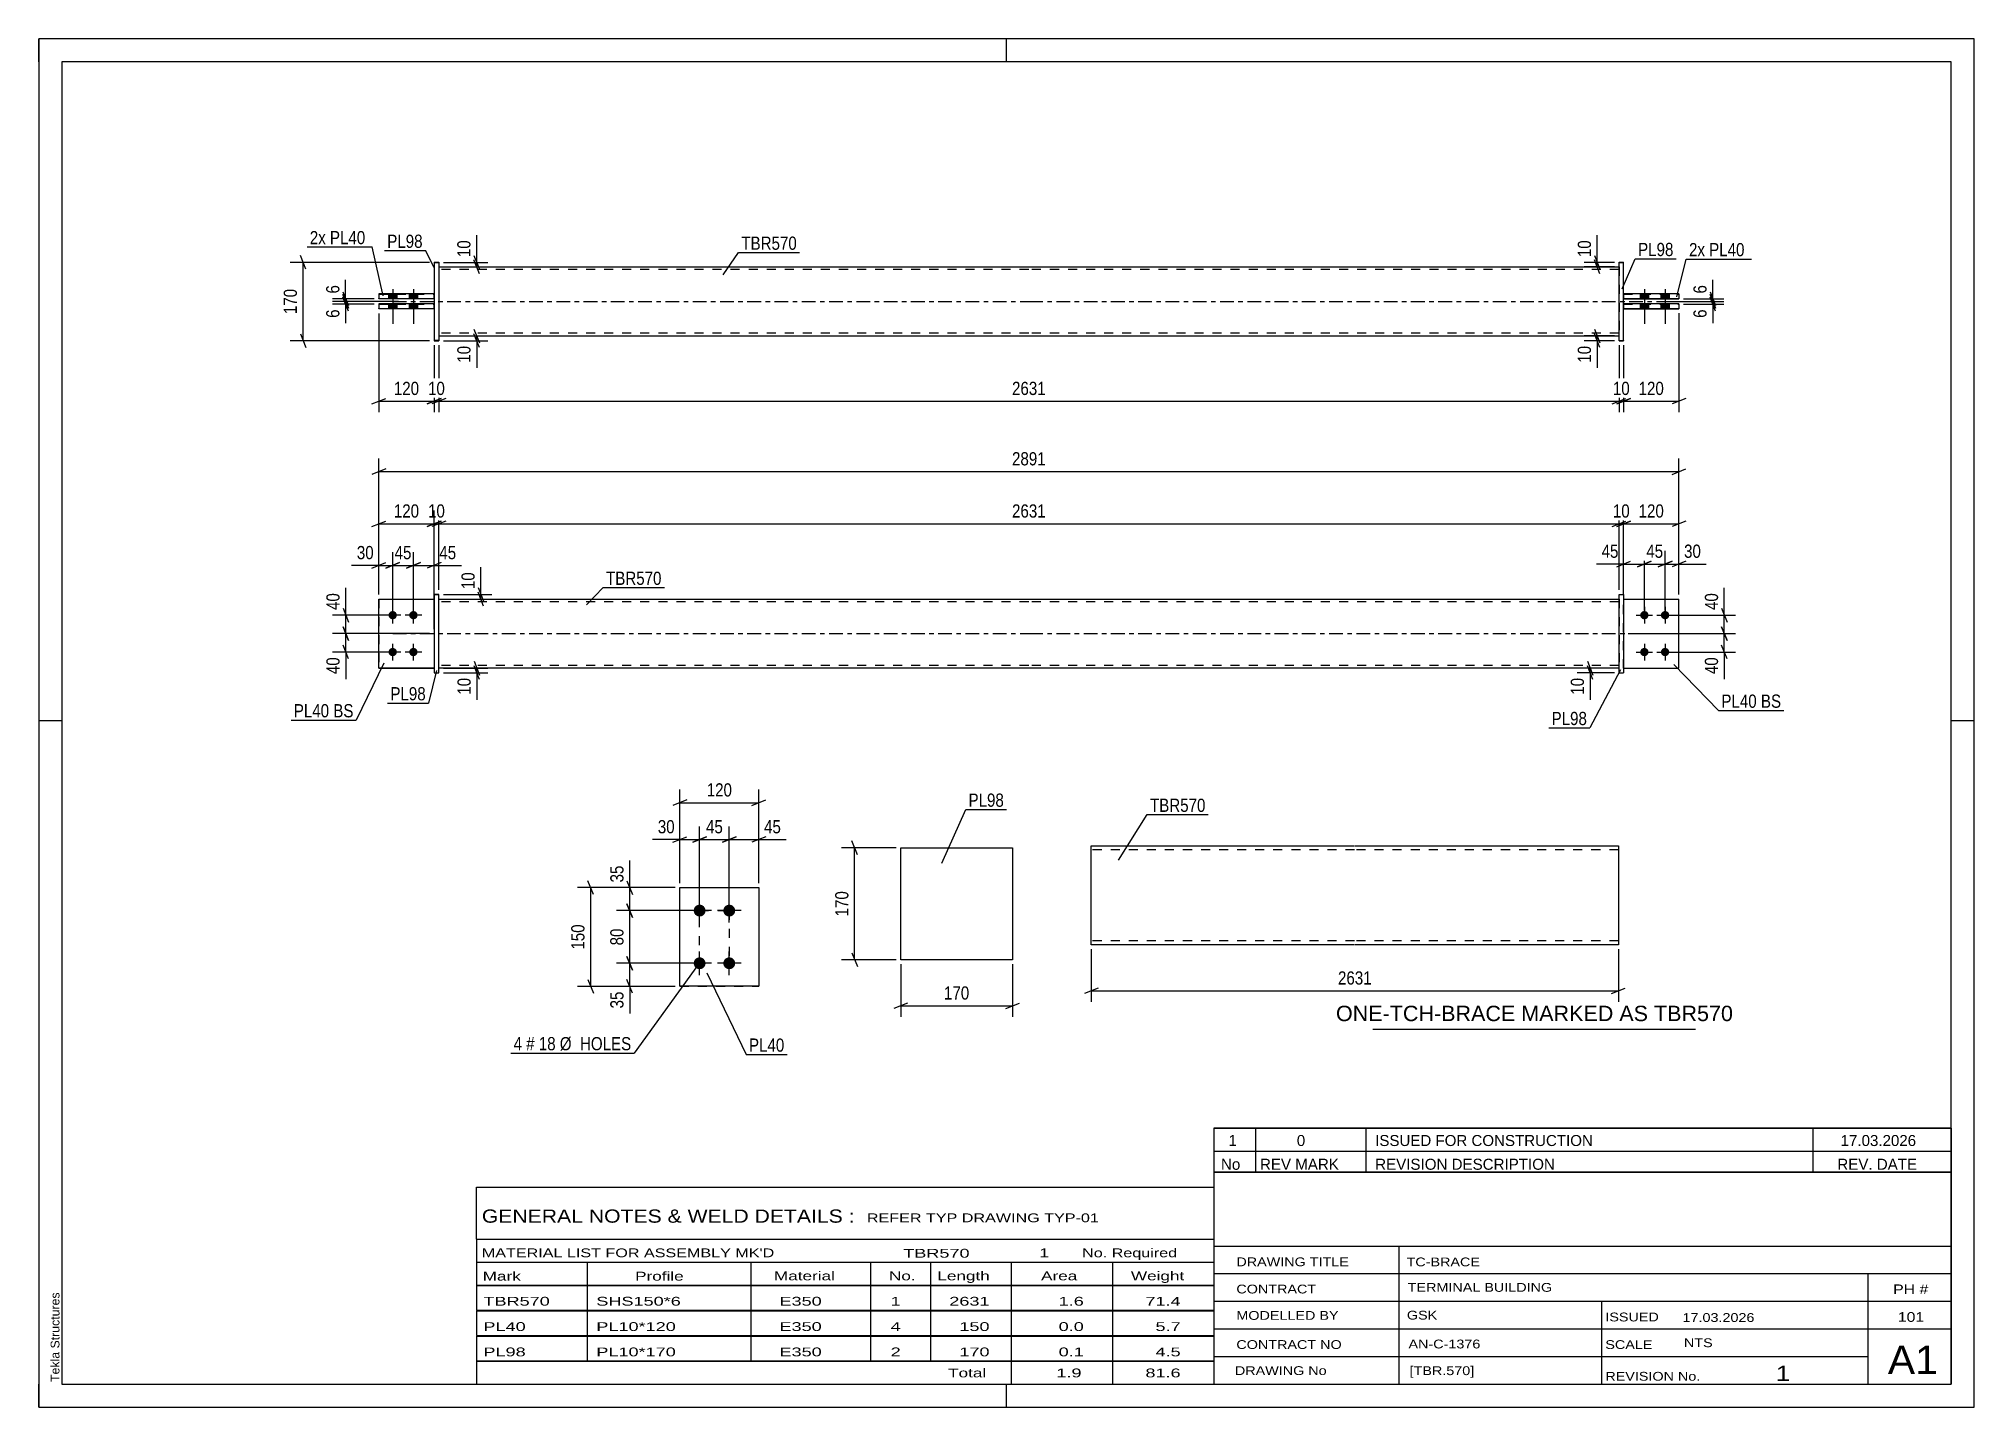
# Model space of a CAD drawing. Header units: millimetres. Extents: x 0 to 420, y 0 to 297.
import ezdxf

# ---------------------------------------------------------------- set-up
doc = ezdxf.new("R2010")
doc.units = ezdxf.units.MM
doc.linetypes.add('DXK_LINE_DOT2', pattern=[3.9198, 1.9599, -1.9599])
doc.linetypes.add('DXK_LINE_DOT3', pattern=[5.9187, 2.979, -0.9799, 0.9799, -0.9799])
doc.styles.add('Arial', font='ARIAL.TTF', dxfattribs={"height": 0.2})
doc.styles.add('Arial Narrow', font='ARIALN.TTF', dxfattribs={"height": 0.2})

# ---------------------------------------------------------------- blocks, each defined once
blk = doc.blocks.new('Unknown-582664691-1163')
at = {"color": 5, "linetype": 'Continuous'}
for p, q in [((420, 297), (0, 297)), ((0, 297), (0, 0)), ((0, 292), (0, 297)), ((210, 292), (210, 297)), ((420, 0), (420, 297)), ((415, 292), (5, 292)), ((5, 292), (5, 5)), ((415, 5), (415, 292)), ((5, 149), (0, 149)), ((420, 149), (415, 149)), ((0, 0), (0, 5)), ((5, 5), (415, 5)), ((210, 0), (210, 5)), ((0, 0), (420, 0))]:
    blk.add_line(p, q, dxfattribs=at)
at = {"color": 174, "linetype": 'Continuous', "style": 'Arial'}
blk.add_text('Tekla Structures', height=1.9102, rotation=90, dxfattribs=at).set_placement((4.5, 5.5))
blk = doc.blocks.new('Part-582664691-3154 - 3153')
at = {"color": 2, "linetype": 'Continuous'}
for p, q in [((187.04, 121.42), (211.32, 121.42)), ((187.04, 97.13), (187.04, 121.42)), ((211.32, 121.42), (211.32, 97.13)), ((211.32, 97.13), (187.04, 97.13))]:
    blk.add_line(p, q, dxfattribs=at)
blk = doc.blocks.new('Part-582664691-1814 - 1791')
at = {"color": 2, "linetype": 'Continuous'}
for p, q in [((73.81, 175.4), (85.81, 175.4)), ((73.81, 160.4), (73.81, 175.4)), ((73.81, 160.4), (85.81, 160.4)), ((85.81, 160.4), (73.81, 160.4)), ((73.81, 160.4), (73.81, 160.4))]:
    blk.add_line(p, q, dxfattribs=at)
at = {"color": 7, "linetype": 'DXK_LINE_DOT2'}
for p, q in [((73.81, 175.4), (85.81, 175.4)), ((85.81, 175.4), (85.81, 175.4)), ((85.81, 175.4), (85.81, 160.4))]:
    blk.add_line(p, q, dxfattribs=at)
blk = doc.blocks.new('Part-582664691-1798 - 1791')
at = {"color": 7, "linetype": 'DXK_LINE_DOT2'}
for p, q in [((343.91, 175.39), (355.91, 175.39)), ((343.91, 160.39), (343.91, 175.39)), ((343.91, 175.39), (355.91, 175.39)), ((355.91, 175.39), (355.91, 175.39)), ((355.91, 160.39), (355.91, 175.39)), ((343.91, 160.39), (343.91, 160.39))]:
    blk.add_line(p, q, dxfattribs=at)
at = {"color": 2, "linetype": 'Continuous'}
for p in [(343.91, 160.39), (343.91, 160.39), (355.91, 160.4), (355.91, 160.39), (355.91, 160.39)]:
    blk.add_line(p, (355.91, 160.39), dxfattribs=at)
blk = doc.blocks.new('Bolt-582664691-1799 - 1791')
at = {"linetype": 'Continuous'}
for points in [[(76.81, 171), (76.62, 171.02), (76.44, 171.08), (76.28, 171.17), (76.14, 171.3), (76.03, 171.45), (75.95, 171.62), (75.91, 171.81), (75.91, 171.99), (75.95, 172.18), (76.03, 172.35), (76.14, 172.5), (76.28, 172.63), (76.44, 172.72), (76.62, 172.78), (76.81, 172.8), (76.99, 172.78), (77.17, 172.72), (77.34, 172.63), (77.48, 172.5), (77.59, 172.35), (77.66, 172.18), (77.7, 171.99), (77.7, 171.81), (77.66, 171.62), (77.59, 171.45), (77.48, 171.3), (77.34, 171.17), (77.17, 171.08), (76.99, 171.02)], [(81.31, 171), (81.12, 171.02), (80.94, 171.08), (80.78, 171.17), (80.64, 171.3), (80.53, 171.45), (80.45, 171.62), (80.41, 171.81), (80.41, 171.99), (80.45, 172.18), (80.53, 172.35), (80.64, 172.5), (80.78, 172.63), (80.94, 172.72), (81.12, 172.78), (81.31, 172.8), (81.49, 172.78), (81.67, 172.72), (81.84, 172.63), (81.98, 172.5), (82.09, 172.35), (82.16, 172.18), (82.2, 171.99), (82.2, 171.81), (82.16, 171.62), (82.09, 171.45), (81.98, 171.3), (81.84, 171.17), (81.67, 171.08), (81.49, 171.02)], [(76.81, 163), (76.62, 163.02), (76.44, 163.08), (76.28, 163.17), (76.14, 163.3), (76.03, 163.45), (75.95, 163.62), (75.91, 163.81), (75.91, 163.99), (75.95, 164.18), (76.03, 164.35), (76.14, 164.5), (76.28, 164.63), (76.44, 164.72), (76.62, 164.78), (76.81, 164.8), (76.99, 164.78), (77.17, 164.72), (77.34, 164.63), (77.48, 164.5), (77.59, 164.35), (77.66, 164.18), (77.7, 163.99), (77.7, 163.81), (77.66, 163.62), (77.59, 163.45), (77.48, 163.3), (77.34, 163.17), (77.17, 163.08), (76.99, 163.02)], [(81.31, 163), (81.12, 163.02), (80.94, 163.08), (80.78, 163.17), (80.64, 163.3), (80.53, 163.45), (80.45, 163.62), (80.41, 163.81), (80.41, 163.99), (80.45, 164.18), (80.53, 164.35), (80.64, 164.5), (80.78, 164.63), (80.94, 164.72), (81.12, 164.78), (81.31, 164.8), (81.49, 164.78), (81.67, 164.72), (81.84, 164.63), (81.98, 164.5), (82.09, 164.35), (82.16, 164.18), (82.2, 163.99), (82.2, 163.81), (82.16, 163.62), (82.09, 163.45), (81.98, 163.3), (81.84, 163.17), (81.67, 163.08), (81.49, 163.02)]]:
    blk.add_hatch(color=1, dxfattribs=at).paths.add_polyline_path(points)
at = {"color": 1, "linetype": 'Continuous'}
for p, q in [((76.81, 170.09), (76.81, 173.69)), ((81.31, 170.09), (81.31, 173.69)), ((78.61, 171.89), (75.01, 171.89)), ((83.11, 171.89), (79.51, 171.89)), ((78.61, 163.89), (75.01, 163.89)), ((76.81, 162.09), (76.81, 165.69)), ((83.11, 163.89), (79.51, 163.89)), ((81.31, 162.09), (81.31, 165.69))]:
    blk.add_line(p, q, dxfattribs=at)
blk = doc.blocks.new('Part-582664691-1809 - 1791')
at = {"color": 2, "linetype": 'Continuous'}
for p, q in [((342.91, 176.42), (343.91, 176.42)), ((342.91, 159.42), (342.91, 176.42)), ((343.91, 176.42), (343.91, 159.36)), ((342.91, 159.42), (342.91, 159.36)), ((342.91, 159.36), (342.91, 159.42)), ((342.91, 159.42), (343.91, 159.42)), ((342.91, 159.36), (343.91, 159.36))]:
    blk.add_line(p, q, dxfattribs=at)
at = {"color": 7, "linetype": 'DXK_LINE_DOT2'}
blk.add_line((342.91, 176.36), (343.91, 176.36), dxfattribs=at)
blk = doc.blocks.new('Part-582664691-1819 - 1791')
at = {"color": 7, "linetype": 'DXK_LINE_DOT2'}
for p, q in [((73.81, 175.39), (85.81, 175.39)), ((73.81, 175.39), (85.81, 175.39)), ((73.81, 175.39), (73.81, 160.39)), ((85.81, 175.39), (85.81, 175.39)), ((85.81, 175.39), (85.81, 160.39))]:
    blk.add_line(p, q, dxfattribs=at)
at = {"color": 2, "linetype": 'Continuous'}
for p, q in [((73.81, 160.4), (73.81, 160.39)), ((73.81, 160.39), (85.81, 160.39)), ((85.81, 160.39), (73.81, 160.39)), ((73.81, 160.39), (73.81, 160.39)), ((73.81, 160.39), (73.81, 160.39))]:
    blk.add_line(p, q, dxfattribs=at)
blk = doc.blocks.new('Part-582664691-1824 - 1791')
at = {"color": 2, "linetype": 'Continuous'}
for p, q in [((86.81, 176.42), (85.81, 176.42)), ((85.81, 176.42), (85.81, 159.36)), ((86.81, 159.36), (86.81, 176.42)), ((85.81, 159.42), (86.81, 159.42)), ((85.81, 159.36), (86.81, 159.36)), ((86.81, 159.42), (86.81, 159.36))]:
    blk.add_line(p, q, dxfattribs=at)
at = {"color": 7, "linetype": 'DXK_LINE_DOT2'}
blk.add_line((85.81, 176.36), (86.81, 176.36), dxfattribs=at)
blk = doc.blocks.new('Part-582664691-1829 - 1791')
at = {"color": 2, "linetype": 'Continuous'}
for p, q in [((343.91, 175.4), (355.91, 175.4)), ((355.91, 160.4), (355.91, 175.4)), ((343.91, 160.4), (355.91, 160.4)), ((343.91, 160.4), (355.91, 160.4))]:
    blk.add_line(p, q, dxfattribs=at)
at = {"color": 7, "linetype": 'DXK_LINE_DOT2'}
for p, q in [((343.91, 175.4), (355.91, 175.4)), ((343.91, 160.4), (343.91, 175.4)), ((355.91, 175.4), (355.91, 175.4)), ((343.91, 160.4), (343.91, 160.4))]:
    blk.add_line(p, q, dxfattribs=at)
blk = doc.blocks.new('Part-582664691-1834 - 1791')
at = {"color": 2, "linetype": 'Continuous'}
for p, q in [((86.81, 175.39), (214.81, 175.39)), ((214.91, 175.39), (342.91, 175.39)), ((214.81, 160.39), (86.81, 160.39)), ((342.91, 160.39), (214.91, 160.39))]:
    blk.add_line(p, q, dxfattribs=at)
at = {"color": 7, "linetype": 'DXK_LINE_DOT2'}
for p, q in [((86.81, 160.39), (86.81, 175.39)), ((214.81, 174.79), (86.81, 174.79)), ((342.91, 174.79), (214.91, 174.79)), ((342.91, 175.39), (342.91, 160.39)), ((214.81, 160.99), (86.81, 160.99)), ((342.91, 160.99), (214.91, 160.99))]:
    blk.add_line(p, q, dxfattribs=at)
at = {"color": 7, "linetype": 'DXK_LINE_DOT3'}
for p, q in [((76.81, 167.89), (214.81, 167.89)), ((214.91, 167.89), (352.91, 167.89))]:
    blk.add_line(p, q, dxfattribs=at)
blk = doc.blocks.new('Bolt-582664691-1840 - 1791')
at = {"linetype": 'Continuous'}
for points in [[(348.41, 172.8), (348.59, 172.78), (348.77, 172.72), (348.94, 172.63), (349.08, 172.5), (349.19, 172.35), (349.26, 172.18), (349.3, 171.99), (349.3, 171.81), (349.26, 171.62), (349.19, 171.45), (349.08, 171.3), (348.94, 171.17), (348.77, 171.08), (348.59, 171.02), (348.41, 171), (348.22, 171.02), (348.04, 171.08), (347.88, 171.17), (347.74, 171.3), (347.63, 171.45), (347.55, 171.62), (347.51, 171.81), (347.51, 171.99), (347.55, 172.18), (347.63, 172.35), (347.74, 172.5), (347.88, 172.63), (348.04, 172.72), (348.22, 172.78)], [(352.91, 172.8), (353.09, 172.78), (353.27, 172.72), (353.44, 172.63), (353.58, 172.5), (353.69, 172.35), (353.76, 172.18), (353.8, 171.99), (353.8, 171.81), (353.76, 171.62), (353.69, 171.45), (353.58, 171.3), (353.44, 171.17), (353.27, 171.08), (353.09, 171.02), (352.91, 171), (352.72, 171.02), (352.54, 171.08), (352.38, 171.17), (352.24, 171.3), (352.13, 171.45), (352.05, 171.62), (352.01, 171.81), (352.01, 171.99), (352.05, 172.18), (352.13, 172.35), (352.24, 172.5), (352.38, 172.63), (352.54, 172.72), (352.72, 172.78)], [(348.41, 164.8), (348.59, 164.78), (348.77, 164.72), (348.94, 164.63), (349.08, 164.5), (349.19, 164.35), (349.26, 164.18), (349.3, 163.99), (349.3, 163.81), (349.26, 163.62), (349.19, 163.45), (349.08, 163.3), (348.94, 163.17), (348.77, 163.08), (348.59, 163.02), (348.41, 163), (348.22, 163.02), (348.04, 163.08), (347.88, 163.17), (347.74, 163.3), (347.63, 163.45), (347.55, 163.62), (347.51, 163.81), (347.51, 163.99), (347.55, 164.18), (347.63, 164.35), (347.74, 164.5), (347.88, 164.63), (348.04, 164.72), (348.22, 164.78)], [(352.91, 164.8), (353.09, 164.78), (353.27, 164.72), (353.44, 164.63), (353.58, 164.5), (353.69, 164.35), (353.76, 164.18), (353.8, 163.99), (353.8, 163.81), (353.76, 163.62), (353.69, 163.45), (353.58, 163.3), (353.44, 163.17), (353.27, 163.08), (353.09, 163.02), (352.91, 163), (352.72, 163.02), (352.54, 163.08), (352.38, 163.17), (352.24, 163.3), (352.13, 163.45), (352.05, 163.62), (352.01, 163.81), (352.01, 163.99), (352.05, 164.18), (352.13, 164.35), (352.24, 164.5), (352.38, 164.63), (352.54, 164.72), (352.72, 164.78)]]:
    blk.add_hatch(color=1, dxfattribs=at).paths.add_polyline_path(points)
at = {"color": 1, "linetype": 'Continuous'}
for p, q in [((348.41, 173.69), (348.41, 170.09)), ((352.91, 173.69), (352.91, 170.09)), ((346.61, 171.89), (350.21, 171.89)), ((351.11, 171.89), (354.71, 171.89)), ((346.61, 163.89), (350.21, 163.89)), ((348.41, 165.69), (348.41, 162.09)), ((351.11, 163.89), (354.71, 163.89)), ((352.91, 165.69), (352.91, 162.09))]:
    blk.add_line(p, q, dxfattribs=at)
blk = doc.blocks.new('Part-582664691-2141 - 2119')
at = {"color": 2, "linetype": 'Continuous'}
for p, q in [((85.81, 239.43), (73.81, 239.43)), ((73.81, 239.43), (73.81, 238.43)), ((73.81, 238.43), (85.81, 238.43)), ((73.81, 238.38), (73.81, 238.43)), ((73.81, 238.43), (73.81, 238.38)), ((85.81, 238.38), (73.81, 238.38))]:
    blk.add_line(p, q, dxfattribs=at)
at = {"color": 7, "linetype": 'DXK_LINE_DOT2'}
for p, q in [((85.81, 238.38), (85.81, 239.43)), ((73.81, 239.38), (85.81, 239.38))]:
    blk.add_line(p, q, dxfattribs=at)
blk = doc.blocks.new('Part-582664691-2125 - 2119')
at = {"color": 2, "linetype": 'Continuous'}
for p, q in [((355.91, 239.43), (343.91, 239.43)), ((355.91, 239.43), (355.91, 238.38)), ((343.91, 238.43), (355.91, 238.43)), ((343.91, 238.38), (355.91, 238.38))]:
    blk.add_line(p, q, dxfattribs=at)
at = {"color": 7, "linetype": 'DXK_LINE_DOT2'}
for p, q in [((343.91, 239.43), (343.91, 238.38)), ((343.91, 239.38), (355.91, 239.38))]:
    blk.add_line(p, q, dxfattribs=at)
blk = doc.blocks.new('Part-582664691-2130 - 2119')
at = {"color": 2, "linetype": 'Continuous'}
for p, q in [((355.91, 241.63), (343.91, 241.63)), ((343.91, 240.63), (355.91, 240.63)), ((343.91, 240.58), (355.91, 240.58)), ((355.91, 241.63), (355.91, 240.58))]:
    blk.add_line(p, q, dxfattribs=at)
at = {"color": 7, "linetype": 'DXK_LINE_DOT2'}
for p, q in [((343.91, 241.63), (343.91, 240.58)), ((343.91, 241.58), (355.91, 241.58))]:
    blk.add_line(p, q, dxfattribs=at)
blk = doc.blocks.new('Part-582664691-2147 - 2119')
at = {"color": 2, "linetype": 'Continuous'}
for p, q in [((86.81, 247.5), (214.81, 247.5)), ((214.91, 247.5), (342.91, 247.5)), ((86.81, 232.5), (214.81, 232.5)), ((214.91, 232.5), (342.91, 232.5))]:
    blk.add_line(p, q, dxfattribs=at)
at = {"color": 7, "linetype": 'DXK_LINE_DOT2'}
for p, q in [((86.81, 247.5), (86.81, 232.5)), ((214.81, 246.9), (86.81, 246.9)), ((342.91, 246.9), (214.91, 246.9)), ((342.91, 247.5), (342.91, 232.5)), ((214.81, 233.1), (86.81, 233.1)), ((342.91, 233.1), (214.91, 233.1))]:
    blk.add_line(p, q, dxfattribs=at)
at = {"color": 7, "linetype": 'DXK_LINE_DOT3'}
for p, q in [((76.81, 240), (214.81, 240)), ((214.91, 240), (352.91, 240))]:
    blk.add_line(p, q, dxfattribs=at)
blk = doc.blocks.new('Part-582664691-2131 - 2119')
at = {"color": 2, "linetype": 'Continuous'}
for p, q in [((85.81, 248.53), (86.81, 248.53)), ((85.81, 248.53), (85.81, 231.53)), ((86.81, 248.53), (86.81, 231.47)), ((86.81, 231.53), (85.81, 231.53)), ((85.81, 231.53), (85.81, 231.47)), ((85.81, 231.53), (85.81, 231.47)), ((85.81, 231.47), (86.81, 231.47))]:
    blk.add_line(p, q, dxfattribs=at)
at = {"color": 7, "linetype": 'DXK_LINE_DOT2'}
for p, q in [((85.81, 248.47), (86.81, 248.47)), ((86.81, 248.47), (86.81, 248.53))]:
    blk.add_line(p, q, dxfattribs=at)
blk = doc.blocks.new('Part-582664691-2136 - 2119')
at = {"color": 2, "linetype": 'Continuous'}
for p, q in [((85.81, 241.63), (73.81, 241.63)), ((73.81, 241.63), (73.81, 240.63)), ((73.81, 240.63), (85.81, 240.63)), ((73.81, 240.58), (73.81, 240.63)), ((73.81, 240.63), (73.81, 240.58)), ((85.81, 240.58), (73.81, 240.58))]:
    blk.add_line(p, q, dxfattribs=at)
at = {"color": 7, "linetype": 'DXK_LINE_DOT2'}
for p, q in [((73.81, 241.58), (85.81, 241.58)), ((85.81, 240.58), (85.81, 241.63))]:
    blk.add_line(p, q, dxfattribs=at)
blk = doc.blocks.new('Part-582664691-2142 - 2119')
at = {"color": 2, "linetype": 'Continuous'}
for p, q in [((342.91, 231.53), (342.91, 248.53)), ((342.91, 248.53), (343.91, 248.53)), ((343.91, 231.53), (343.91, 248.53)), ((342.91, 231.53), (343.91, 231.53)), ((342.91, 231.53), (342.91, 231.47)), ((342.91, 231.47), (342.91, 231.53)), ((342.91, 231.47), (343.91, 231.47)), ((343.91, 231.47), (343.91, 231.53)), ((343.91, 231.53), (343.91, 231.47))]:
    blk.add_line(p, q, dxfattribs=at)
at = {"color": 7, "linetype": 'DXK_LINE_DOT2'}
for q in [(342.91, 248.53), (343.91, 248.47)]:
    blk.add_line((342.91, 248.47), q, dxfattribs=at)
blk = doc.blocks.new('Bolt-582664691-2148 - 2119')
at = {"linetype": 'Continuous'}
for points in [[(349.31, 241.62), (347.51, 241.62), (347.51, 240.62), (349.31, 240.62)], [(349.31, 241.59), (347.51, 241.59), (347.51, 240.59), (349.31, 240.59)], [(349.31, 239.42), (347.51, 239.42), (347.51, 238.42), (349.31, 238.42)], [(353.81, 241.62), (352.01, 241.62), (352.01, 240.62), (353.81, 240.62)], [(353.81, 241.59), (352.01, 241.59), (352.01, 240.59), (353.81, 240.59)], [(353.81, 239.42), (352.01, 239.42), (352.01, 238.42), (353.81, 238.42)], [(349.31, 239.39), (347.51, 239.39), (347.51, 238.39), (349.31, 238.39)], [(353.81, 239.39), (352.01, 239.39), (352.01, 238.39), (353.81, 238.39)]]:
    blk.add_hatch(color=1, dxfattribs=at).paths.add_polyline_path(points)
at = {"color": 1, "linetype": 'Continuous'}
for p, q in [((347.51, 241.62), (347.51, 240.62)), ((347.51, 241.59), (347.51, 240.59)), ((347.51, 239.42), (347.51, 238.42)), ((348.41, 242.62), (348.41, 235.12)), ((348.41, 242.59), (348.41, 235.09)), ((349.31, 241.62), (349.31, 240.62)), ((349.31, 241.59), (349.31, 240.59)), ((349.31, 239.42), (349.31, 238.42)), ((352.01, 241.62), (352.01, 240.62)), ((352.01, 241.59), (352.01, 240.59)), ((352.01, 239.42), (352.01, 238.42)), ((352.91, 242.62), (352.91, 235.12)), ((352.91, 242.59), (352.91, 235.09)), ((353.81, 241.62), (353.81, 240.62)), ((353.81, 241.59), (353.81, 240.59)), ((353.81, 239.42), (353.81, 238.42)), ((347.51, 239.39), (347.51, 238.39)), ((349.31, 239.39), (349.31, 238.39)), ((352.01, 239.39), (352.01, 238.39)), ((353.81, 239.39), (353.81, 238.39))]:
    blk.add_line(p, q, dxfattribs=at)
blk = doc.blocks.new('Bolt-582664691-2149 - 2119')
at = {"linetype": 'Continuous'}
for points in [[(75.91, 240.62), (77.71, 240.62), (77.71, 241.62), (75.91, 241.62)], [(75.91, 240.59), (77.71, 240.59), (77.71, 241.59), (75.91, 241.59)], [(75.91, 238.42), (77.71, 238.42), (77.71, 239.42), (75.91, 239.42)], [(80.41, 240.62), (82.21, 240.62), (82.21, 241.62), (80.41, 241.62)], [(80.41, 240.59), (82.21, 240.59), (82.21, 241.59), (80.41, 241.59)], [(80.41, 238.42), (82.21, 238.42), (82.21, 239.42), (80.41, 239.42)], [(75.91, 238.39), (77.71, 238.39), (77.71, 239.39), (75.91, 239.39)], [(80.41, 238.39), (82.21, 238.39), (82.21, 239.39), (80.41, 239.39)]]:
    blk.add_hatch(color=1, dxfattribs=at).paths.add_polyline_path(points)
at = {"color": 1, "linetype": 'Continuous'}
for p, q in [((75.91, 241.62), (75.91, 240.62)), ((75.91, 241.59), (75.91, 240.59)), ((75.91, 239.42), (75.91, 238.42)), ((76.81, 242.62), (76.81, 235.12)), ((76.81, 242.59), (76.81, 235.09)), ((77.71, 241.62), (77.71, 240.62)), ((77.71, 241.59), (77.71, 240.59)), ((77.71, 239.42), (77.71, 238.42)), ((80.41, 241.62), (80.41, 240.62)), ((80.41, 241.59), (80.41, 240.59)), ((80.41, 239.42), (80.41, 238.42)), ((81.31, 242.62), (81.31, 235.12)), ((81.31, 242.59), (81.31, 235.09)), ((82.21, 241.62), (82.21, 240.62)), ((82.21, 241.59), (82.21, 240.59)), ((82.21, 239.42), (82.21, 238.42)), ((75.91, 239.39), (75.91, 238.39)), ((77.71, 239.39), (77.71, 238.39)), ((80.41, 239.39), (80.41, 238.39)), ((82.21, 239.39), (82.21, 238.39))]:
    blk.add_line(p, q, dxfattribs=at)
blk = doc.blocks.new('Bolt-582664691-1444 - 1410')
at = {"linetype": 'Continuous'}
for points in [[(143.41, 109.07), (143.68, 109.04), (143.93, 108.96), (144.17, 108.83), (144.36, 108.65), (144.52, 108.43), (144.63, 108.18), (144.69, 107.92), (144.69, 107.65), (144.63, 107.39), (144.52, 107.14), (144.36, 106.92), (144.17, 106.75), (143.93, 106.61), (143.68, 106.53), (143.41, 106.5), (143.14, 106.53), (142.89, 106.61), (142.65, 106.75), (142.45, 106.92), (142.3, 107.14), (142.19, 107.39), (142.13, 107.65), (142.13, 107.92), (142.19, 108.18), (142.3, 108.43), (142.45, 108.65), (142.65, 108.83), (142.89, 108.96), (143.14, 109.04)], [(149.84, 109.07), (150.11, 109.04), (150.36, 108.96), (150.59, 108.83), (150.79, 108.65), (150.95, 108.43), (151.06, 108.18), (151.12, 107.92), (151.12, 107.65), (151.06, 107.39), (150.95, 107.14), (150.79, 106.92), (150.59, 106.75), (150.36, 106.61), (150.11, 106.53), (149.84, 106.5), (149.57, 106.53), (149.32, 106.61), (149.08, 106.75), (148.88, 106.92), (148.72, 107.14), (148.62, 107.39), (148.56, 107.65), (148.56, 107.92), (148.62, 108.18), (148.72, 108.43), (148.88, 108.65), (149.08, 108.83), (149.32, 108.96), (149.57, 109.04)], [(143.41, 97.64), (143.68, 97.61), (143.93, 97.53), (144.17, 97.4), (144.36, 97.22), (144.52, 97), (144.63, 96.75), (144.69, 96.49), (144.69, 96.22), (144.63, 95.96), (144.52, 95.71), (144.36, 95.5), (144.17, 95.32), (143.93, 95.18), (143.68, 95.1), (143.41, 95.07), (143.14, 95.1), (142.89, 95.18), (142.65, 95.32), (142.45, 95.5), (142.3, 95.71), (142.19, 95.96), (142.13, 96.22), (142.13, 96.49), (142.19, 96.75), (142.3, 97), (142.45, 97.22), (142.65, 97.4), (142.89, 97.53), (143.14, 97.61)], [(149.84, 97.64), (150.11, 97.61), (150.36, 97.53), (150.59, 97.4), (150.79, 97.22), (150.95, 97), (151.06, 96.75), (151.12, 96.49), (151.12, 96.22), (151.06, 95.96), (150.95, 95.71), (150.79, 95.5), (150.59, 95.32), (150.36, 95.18), (150.11, 95.1), (149.84, 95.07), (149.57, 95.1), (149.32, 95.18), (149.08, 95.32), (148.88, 95.5), (148.72, 95.71), (148.62, 95.96), (148.56, 96.22), (148.56, 96.49), (148.62, 96.75), (148.72, 97), (148.88, 97.22), (149.08, 97.4), (149.32, 97.53), (149.57, 97.61)]]:
    blk.add_hatch(color=1, dxfattribs=at).paths.add_polyline_path(points)
at = {"color": 1, "linetype": 'Continuous'}
for p, q in [((143.41, 105.21), (143.41, 110.35)), ((149.84, 105.21), (149.84, 110.35)), ((145.98, 107.78), (140.84, 107.78)), ((152.41, 107.78), (147.27, 107.78)), ((143.41, 93.78), (143.41, 98.93)), ((149.84, 93.78), (149.84, 98.93)), ((145.98, 96.35), (140.84, 96.35)), ((152.41, 96.35), (147.27, 96.35))]:
    blk.add_line(p, q, dxfattribs=at)
blk = doc.blocks.new('Part-582664691-1459 - 1410')
at = {"color": 2, "linetype": 'Continuous'}
for p, q in [((139.12, 112.79), (156.27, 112.79)), ((139.12, 112.79), (156.27, 112.79)), ((139.12, 91.36), (139.12, 112.79)), ((156.27, 112.79), (156.27, 112.79)), ((156.27, 112.79), (156.27, 91.36)), ((156.27, 91.36), (139.12, 91.36))]:
    blk.add_line(p, q, dxfattribs=at)
at = {"color": 7, "linetype": 'DXK_LINE_DOT2'}
for q in [(156.27, 91.36), (139.12, 91.36)]:
    blk.add_line((139.12, 91.36), q, dxfattribs=at)
blk = doc.blocks.new('Part-582664691-1273 - 1255')
at = {"color": 2, "linetype": 'Continuous'}
for p, q in [((228.39, 100.52), (228.39, 121.82)), ((228.39, 121.82), (285.53, 121.82)), ((285.63, 121.82), (342.78, 121.82)), ((342.78, 121.82), (342.78, 100.39)), ((228.39, 100.39), (228.39, 100.52)), ((285.53, 100.39), (228.39, 100.39)), ((342.78, 100.39), (285.63, 100.39))]:
    blk.add_line(p, q, dxfattribs=at)
at = {"color": 7, "linetype": 'DXK_LINE_DOT2'}
for p, q in [((285.53, 120.96), (228.39, 120.96)), ((342.78, 120.96), (285.63, 120.96)), ((228.39, 101.25), (228.39, 101.31)), ((285.53, 101.25), (228.39, 101.25)), ((342.78, 101.25), (285.63, 101.25)), ((342.78, 101.25), (342.78, 101.31))]:
    blk.add_line(p, q, dxfattribs=at)
blk = doc.blocks.new('Rectangle-582664691-1568 - 1410')
at = {"color": 1, "linetype": 'DXK_LINE_DOT2'}
blk.add_lwpolyline([(143.41, 107.78), (149.84, 107.78), (149.84, 96.35), (143.41, 96.35), (143.41, 107.78)], close=True, dxfattribs=at)
blk = doc.blocks.new('StraightDimension-582664691-3176 - 3153')
at = {"color": 7, "linetype": 'Continuous'}
for p, q in [((187.04, 96.13), (187.04, 84.73)), ((211.32, 96.13), (211.32, 84.73)), ((188.54, 87.73), (185.54, 86.53)), ((187.04, 87.13), (211.32, 87.13)), ((209.82, 86.53), (212.82, 87.73))]:
    blk.add_line(p, q, dxfattribs=at)
at = {"color": 0}
blk.add_wipeout([(202.52, 87.88), (202.52, 92.08), (195.84, 92.08), (195.84, 87.88)], dxfattribs=at)
at = {"color": 3, "style": 'Arial Narrow'}
blk.add_text('170', height=2.863, dxfattribs=at).set_placement((196.44, 88.48))
blk = doc.blocks.new('StraightDimension-582664691-3180 - 3153')
at = {"color": 7, "linetype": 'Continuous'}
for p, q in [((177.64, 119.92), (176.44, 122.92)), ((186.04, 121.42), (174.19, 121.42)), ((177.04, 97.13), (177.04, 121.42)), ((186.04, 97.13), (174.19, 97.13)), ((176.44, 98.63), (177.64, 95.63))]:
    blk.add_line(p, q, dxfattribs=at)
at = {"color": 0}
blk.add_wipeout([(176.29, 112.62), (172.09, 112.62), (172.09, 105.93), (176.29, 105.93)], dxfattribs=at)
at = {"color": 3, "style": 'Arial Narrow'}
blk.add_text('170', height=2.863, rotation=90.0002, dxfattribs=at).set_placement((175.69, 106.53))
blk = doc.blocks.new('StraightDimension-582664691-1869 - 1791')
at = {"color": 7, "linetype": 'Continuous'}
for p, q in [((66.03, 173.39), (67.23, 170.39)), ((75.81, 171.89), (63.78, 171.89)), ((67.23, 166.39), (66.03, 169.39)), ((66.63, 167.89), (66.63, 171.89)), ((84.81, 167.89), (63.78, 167.89))]:
    blk.add_line(p, q, dxfattribs=at)
at = {"color": 0}
blk.add_wipeout([(65.88, 177.28), (61.68, 177.28), (61.68, 172.42), (65.88, 172.42)], dxfattribs=at)
at = {"color": 7, "linetype": 'Continuous'}
blk.add_line((66.63, 171.89), (66.63, 177.8), dxfattribs=at)
blk.add_line((66.63, 171.89), (66.63, 177.8), dxfattribs=at)
at = {"color": 3, "style": 'Arial Narrow'}
blk.add_text('40', height=2.863, rotation=90.0002, dxfattribs=at).set_placement((65.28, 173.02))
blk = doc.blocks.new('StraightDimension-582664691-3371 - 1791')
at = {"color": 7, "linetype": 'Continuous'}
for p, q in [((86.81, 177.42), (86.81, 194.58)), ((342.91, 177.42), (342.91, 194.58)), ((88.31, 192.33), (85.31, 191.13)), ((86.81, 191.73), (342.91, 191.73)), ((341.41, 191.13), (344.41, 192.33))]:
    blk.add_line(p, q, dxfattribs=at)
at = {"color": 0}
blk.add_wipeout([(219.11, 192.48), (219.11, 196.68), (210.6, 196.68), (210.6, 192.48)], dxfattribs=at)
at = {"color": 3, "style": 'Arial Narrow'}
blk.add_text('2631', height=2.863, dxfattribs=at).set_placement((211.2, 193.08))
blk = doc.blocks.new('StraightDimension-582664691-3369 - 1791')
at = {"color": 7, "linetype": 'Continuous'}
for p, q in [((343.91, 176.4), (343.91, 194.58)), ((355.91, 176.4), (355.91, 194.58)), ((342.41, 191.13), (345.41, 192.33)), ((343.91, 191.73), (355.91, 191.73)), ((357.41, 192.33), (354.41, 191.13))]:
    blk.add_line(p, q, dxfattribs=at)
at = {"color": 0}
blk.add_wipeout([(353.25, 192.48), (353.25, 196.68), (346.56, 196.68), (346.56, 192.48)], dxfattribs=at)
at = {"color": 3, "style": 'Arial Narrow'}
blk.add_text('120', height=2.863, dxfattribs=at).set_placement((347.16, 193.08))
blk = doc.blocks.new('StraightDimension-582664691-2034 - 1791')
at = {"color": 7, "linetype": 'Continuous'}
for p, q in [((343.91, 176.4), (343.91, 185.85)), ((348.41, 172.89), (348.41, 185.85)), ((342.41, 182.4), (345.41, 183.6)), ((343.91, 183), (348.41, 183)), ((349.91, 183.6), (346.91, 182.4))]:
    blk.add_line(p, q, dxfattribs=at)
at = {"color": 0}
blk.add_wipeout([(343.38, 183.75), (343.38, 187.95), (338.53, 187.95), (338.53, 183.75)], dxfattribs=at)
at = {"color": 7, "linetype": 'Continuous'}
blk.add_line((343.91, 183), (338, 183), dxfattribs=at)
blk.add_line((343.91, 183), (338, 183), dxfattribs=at)
at = {"color": 3, "style": 'Arial Narrow'}
blk.add_text('45', height=2.863, dxfattribs=at).set_placement((339.13, 184.35))
blk = doc.blocks.new('StraightDimension-582664691-1842 - 1791')
at = {"color": 7, "linetype": 'Continuous'}
for p, q in [((341.91, 160.39), (333.8, 160.39)), ((336.05, 161.89), (337.25, 158.89)), ((337.25, 157.92), (336.05, 160.92)), ((336.65, 159.42), (336.65, 160.39)), ((341.91, 159.42), (333.8, 159.42))]:
    blk.add_line(p, q, dxfattribs=at)
at = {"color": 0}
blk.add_wipeout([(335.9, 158.9), (331.7, 158.9), (331.7, 154.04), (335.9, 154.04)], dxfattribs=at)
at = {"color": 7, "linetype": 'Continuous'}
blk.add_line((336.65, 159.42), (336.65, 153.52), dxfattribs=at)
blk.add_line((336.65, 159.42), (336.65, 153.52), dxfattribs=at)
at = {"color": 3, "style": 'Arial Narrow'}
blk.add_text('10', height=2.863, rotation=90.0002, dxfattribs=at).set_placement((335.3, 154.64))
blk = doc.blocks.new('StraightDimension-582664691-1915 - 1791')
at = {"color": 7, "linetype": 'Continuous'}
for p, q in [((76.81, 172.89), (76.81, 185.55)), ((81.31, 172.89), (81.31, 185.55)), ((75.31, 182.1), (78.31, 183.3)), ((76.81, 182.7), (81.31, 182.7)), ((82.81, 183.3), (79.81, 182.1))]:
    blk.add_line(p, q, dxfattribs=at)
at = {"color": 0}
blk.add_wipeout([(81.49, 183.45), (81.49, 187.65), (76.63, 187.65), (76.63, 183.45)], dxfattribs=at)
at = {"color": 3, "style": 'Arial Narrow'}
blk.add_text('45', height=2.863, dxfattribs=at).set_placement((77.23, 184.05))
blk = doc.blocks.new('StraightDimension-582664691-1851 - 1791')
at = {"color": 7, "linetype": 'Continuous'}
for p, q in [((87.81, 160.39), (97.48, 160.39)), ((94.48, 161.89), (95.68, 158.89)), ((95.68, 157.92), (94.48, 160.92)), ((95.08, 159.42), (95.08, 160.39)), ((87.81, 159.42), (97.48, 159.42))]:
    blk.add_line(p, q, dxfattribs=at)
at = {"color": 0}
blk.add_wipeout([(94.33, 158.9), (90.13, 158.9), (90.13, 154.04), (94.33, 154.04)], dxfattribs=at)
at = {"color": 7, "linetype": 'Continuous'}
blk.add_line((95.08, 159.42), (95.08, 153.52), dxfattribs=at)
blk.add_line((95.08, 159.42), (95.08, 153.52), dxfattribs=at)
at = {"color": 3, "style": 'Arial Narrow'}
blk.add_text('10', height=2.863, rotation=90.0002, dxfattribs=at).set_placement((93.73, 154.64))
blk = doc.blocks.new('StraightDimension-582664691-1860 - 1791')
at = {"color": 7, "linetype": 'Continuous'}
for p, q in [((66.03, 169.39), (67.23, 166.39)), ((84.81, 167.89), (63.78, 167.89)), ((75.81, 163.89), (63.78, 163.89)), ((67.23, 162.39), (66.03, 165.39)), ((66.63, 163.89), (66.63, 167.89))]:
    blk.add_line(p, q, dxfattribs=at)
at = {"color": 0}
blk.add_wipeout([(65.88, 163.37), (61.68, 163.37), (61.68, 158.51), (65.88, 158.51)], dxfattribs=at)
at = {"color": 7, "linetype": 'Continuous'}
blk.add_line((66.63, 163.89), (66.63, 157.99), dxfattribs=at)
blk.add_line((66.63, 163.89), (66.63, 157.99), dxfattribs=at)
at = {"color": 3, "style": 'Arial Narrow'}
blk.add_text('40', height=2.863, rotation=90.0002, dxfattribs=at).set_placement((65.28, 159.11))
blk = doc.blocks.new('StraightDimension-582664691-2050 - 1791')
at = {"color": 7, "linetype": 'Continuous'}
for p, q in [((348.41, 172.89), (348.41, 185.85)), ((352.91, 172.89), (352.91, 185.85)), ((346.91, 182.4), (349.91, 183.6)), ((348.41, 183), (352.91, 183)), ((354.41, 183.6), (351.41, 182.4))]:
    blk.add_line(p, q, dxfattribs=at)
at = {"color": 0}
blk.add_wipeout([(353.09, 183.75), (353.09, 187.95), (348.23, 187.95), (348.23, 183.75)], dxfattribs=at)
at = {"color": 3, "style": 'Arial Narrow'}
blk.add_text('45', height=2.863, dxfattribs=at).set_placement((348.83, 184.35))
blk = doc.blocks.new('StraightDimension-582664691-1899 - 1791')
at = {"color": 7, "linetype": 'Continuous'}
for p, q in [((81.31, 172.89), (81.31, 185.55)), ((85.81, 176.4), (85.81, 185.55)), ((79.81, 182.1), (82.81, 183.3)), ((81.31, 182.7), (85.81, 182.7)), ((87.31, 183.3), (84.31, 182.1))]:
    blk.add_line(p, q, dxfattribs=at)
at = {"color": 0}
blk.add_wipeout([(91.19, 183.45), (91.19, 187.65), (86.33, 187.65), (86.33, 183.45)], dxfattribs=at)
at = {"color": 7, "linetype": 'Continuous'}
blk.add_line((85.81, 182.7), (91.71, 182.7), dxfattribs=at)
blk.add_line((85.81, 182.7), (91.71, 182.7), dxfattribs=at)
at = {"color": 3, "style": 'Arial Narrow'}
blk.add_text('45', height=2.863, dxfattribs=at).set_placement((86.93, 184.05))
blk = doc.blocks.new('StraightDimension-582664691-3370 - 1791')
at = {"color": 7, "linetype": 'Continuous'}
for p, q in [((342.91, 177.42), (342.91, 194.58)), ((343.91, 176.4), (343.91, 194.58)), ((341.41, 191.13), (344.41, 192.33)), ((345.41, 192.33), (342.41, 191.13)), ((342.91, 191.73), (343.91, 191.73))]:
    blk.add_line(p, q, dxfattribs=at)
at = {"color": 0}
blk.add_wipeout([(345.84, 192.48), (345.84, 196.68), (340.98, 196.68), (340.98, 192.48)], dxfattribs=at)
at = {"color": 3, "style": 'Arial Narrow'}
blk.add_text('10', height=2.863, dxfattribs=at).set_placement((341.58, 193.08))
blk = doc.blocks.new('StraightDimension-582664691-1928 - 1791')
at = {"color": 7, "linetype": 'Continuous'}
for p, q in [((73.81, 176.4), (73.81, 185.55)), ((76.81, 172.89), (76.81, 185.55)), ((72.31, 182.1), (75.31, 183.3)), ((73.81, 182.7), (76.81, 182.7)), ((78.31, 183.3), (75.31, 182.1))]:
    blk.add_line(p, q, dxfattribs=at)
at = {"color": 0}
blk.add_wipeout([(73.28, 183.45), (73.28, 187.65), (68.43, 187.65), (68.43, 183.45)], dxfattribs=at)
at = {"color": 7, "linetype": 'Continuous'}
blk.add_line((73.81, 182.7), (67.9, 182.7), dxfattribs=at)
blk.add_line((73.81, 182.7), (67.9, 182.7), dxfattribs=at)
at = {"color": 3, "style": 'Arial Narrow'}
blk.add_text('30', height=2.863, dxfattribs=at).set_placement((69.03, 184.05))
blk = doc.blocks.new('StraightDimension-582664691-1995 - 1791')
at = {"color": 7, "linetype": 'Continuous'}
for p, q in [((365.15, 173.39), (366.35, 170.39)), ((353.91, 171.89), (368.15, 171.89)), ((366.35, 166.39), (365.15, 169.39)), ((365.75, 167.89), (365.75, 171.89)), ((344.91, 167.89), (368.15, 167.89))]:
    blk.add_line(p, q, dxfattribs=at)
at = {"color": 0}
blk.add_wipeout([(365, 177.28), (360.8, 177.28), (360.8, 172.42), (365, 172.42)], dxfattribs=at)
at = {"color": 7, "linetype": 'Continuous'}
blk.add_line((365.75, 171.89), (365.75, 177.8), dxfattribs=at)
blk.add_line((365.75, 171.89), (365.75, 177.8), dxfattribs=at)
at = {"color": 3, "style": 'Arial Narrow'}
blk.add_text('40', height=2.863, rotation=90.0002, dxfattribs=at).set_placement((364.4, 173.02))
blk = doc.blocks.new('StraightDimension-582664691-2004 - 1791')
at = {"color": 7, "linetype": 'Continuous'}
for p, q in [((365.15, 169.39), (366.35, 166.39)), ((344.91, 167.89), (368.15, 167.89)), ((353.91, 163.89), (368.15, 163.89)), ((366.35, 162.39), (365.15, 165.39)), ((365.75, 163.89), (365.75, 167.89))]:
    blk.add_line(p, q, dxfattribs=at)
at = {"color": 0}
blk.add_wipeout([(365, 163.37), (360.8, 163.37), (360.8, 158.51), (365, 158.51)], dxfattribs=at)
at = {"color": 7, "linetype": 'Continuous'}
blk.add_line((365.75, 163.89), (365.75, 157.99), dxfattribs=at)
blk.add_line((365.75, 163.89), (365.75, 157.99), dxfattribs=at)
at = {"color": 3, "style": 'Arial Narrow'}
blk.add_text('40', height=2.863, rotation=90.0002, dxfattribs=at).set_placement((364.4, 159.11))
blk = doc.blocks.new('StraightDimension-582664691-3372 - 1791')
at = {"color": 7, "linetype": 'Continuous'}
for p, q in [((85.81, 168.89), (85.81, 194.58)), ((86.81, 177.42), (86.81, 194.58)), ((84.31, 191.13), (87.31, 192.33)), ((88.31, 192.33), (85.31, 191.13)), ((85.81, 191.73), (86.81, 191.73))]:
    blk.add_line(p, q, dxfattribs=at)
at = {"color": 0}
blk.add_wipeout([(88.74, 192.48), (88.74, 196.68), (83.88, 196.68), (83.88, 192.48)], dxfattribs=at)
at = {"color": 3, "style": 'Arial Narrow'}
blk.add_text('10', height=2.863, dxfattribs=at).set_placement((84.48, 193.08))
blk = doc.blocks.new('StraightDimension-582664691-2014 - 1791')
at = {"color": 7, "linetype": 'Continuous'}
for p, q in [((73.81, 176.4), (73.81, 205.91)), ((355.91, 176.4), (355.91, 205.91)), ((75.31, 203.66), (72.31, 202.46)), ((73.81, 203.06), (355.91, 203.06)), ((354.41, 202.46), (357.41, 203.66))]:
    blk.add_line(p, q, dxfattribs=at)
at = {"color": 0}
blk.add_wipeout([(219.11, 203.81), (219.11, 208.01), (210.6, 208.01), (210.6, 203.81)], dxfattribs=at)
at = {"color": 3, "style": 'Arial Narrow'}
blk.add_text('2891', height=2.863, dxfattribs=at).set_placement((211.2, 204.41))
blk = doc.blocks.new('StraightDimension-582664691-2063 - 1791')
at = {"color": 7, "linetype": 'Continuous'}
for p, q in [((352.91, 172.89), (352.91, 185.85)), ((355.91, 176.4), (355.91, 185.85)), ((351.41, 182.4), (354.41, 183.6)), ((352.91, 183), (355.91, 183)), ((357.41, 183.6), (354.41, 182.4))]:
    blk.add_line(p, q, dxfattribs=at)
at = {"color": 0}
blk.add_wipeout([(361.29, 183.75), (361.29, 187.95), (356.43, 187.95), (356.43, 183.75)], dxfattribs=at)
at = {"color": 7, "linetype": 'Continuous'}
blk.add_line((355.91, 183), (361.81, 183), dxfattribs=at)
blk.add_line((355.91, 183), (361.81, 183), dxfattribs=at)
at = {"color": 3, "style": 'Arial Narrow'}
blk.add_text('30', height=2.863, dxfattribs=at).set_placement((357.03, 184.35))
blk = doc.blocks.new('StraightDimension-582664691-2080 - 1791')
at = {"color": 7, "linetype": 'Continuous'}
for p, q in [((87.81, 176.42), (98.34, 176.42)), ((95.34, 177.92), (96.54, 174.92)), ((96.54, 173.89), (95.34, 176.89)), ((95.94, 175.39), (95.94, 176.42)), ((87.81, 175.39), (98.34, 175.39))]:
    blk.add_line(p, q, dxfattribs=at)
at = {"color": 0}
blk.add_wipeout([(95.19, 181.81), (90.99, 181.81), (90.99, 176.95), (95.19, 176.95)], dxfattribs=at)
at = {"color": 7, "linetype": 'Continuous'}
blk.add_line((95.94, 176.42), (95.94, 182.33), dxfattribs=at)
blk.add_line((95.94, 176.42), (95.94, 182.33), dxfattribs=at)
at = {"color": 3, "style": 'Arial Narrow'}
blk.add_text('10', height=2.863, rotation=90.0002, dxfattribs=at).set_placement((94.59, 177.55))
blk = doc.blocks.new('StraightDimension-582664691-3373 - 1791')
at = {"color": 7, "linetype": 'Continuous'}
for p, q in [((73.81, 176.4), (73.81, 194.58)), ((85.81, 168.89), (85.81, 194.58)), ((72.31, 191.13), (75.31, 192.33)), ((73.81, 191.73), (85.81, 191.73)), ((87.31, 192.33), (84.31, 191.13))]:
    blk.add_line(p, q, dxfattribs=at)
at = {"color": 0}
blk.add_wipeout([(83.15, 192.48), (83.15, 196.68), (76.46, 196.68), (76.46, 192.48)], dxfattribs=at)
at = {"color": 3, "style": 'Arial Narrow'}
blk.add_text('120', height=2.863, dxfattribs=at).set_placement((77.06, 193.08))
blk = doc.blocks.new('StraightDimension-582664691-2205 - 2119')
at = {"color": 7, "linetype": 'Continuous'}
for p, q in [((87.81, 248.47), (97.44, 248.47)), ((94.44, 249.97), (95.64, 246.97)), ((95.64, 246), (94.44, 249)), ((95.04, 247.5), (95.04, 248.47)), ((87.81, 247.5), (97.44, 247.5))]:
    blk.add_line(p, q, dxfattribs=at)
at = {"color": 0}
blk.add_wipeout([(94.29, 253.85), (90.09, 253.85), (90.09, 249), (94.29, 249)], dxfattribs=at)
at = {"color": 7, "linetype": 'Continuous'}
blk.add_line((95.04, 248.47), (95.04, 254.38), dxfattribs=at)
blk.add_line((95.04, 248.47), (95.04, 254.38), dxfattribs=at)
at = {"color": 3, "style": 'Arial Narrow'}
blk.add_text('10', height=2.863, rotation=90.0002, dxfattribs=at).set_placement((93.69, 249.6))
blk = doc.blocks.new('StraightDimension-582664691-2264 - 2119')
at = {"color": 7, "linetype": 'Continuous'}
for p, q in [((86.81, 230.47), (86.81, 215.93)), ((342.91, 230.53), (342.91, 215.93)), ((88.31, 218.93), (85.31, 217.73)), ((341.41, 217.73), (344.41, 218.93)), ((86.81, 218.33), (342.91, 218.33))]:
    blk.add_line(p, q, dxfattribs=at)
at = {"color": 0}
blk.add_wipeout([(219.11, 219.08), (219.11, 223.28), (210.6, 223.28), (210.6, 219.08)], dxfattribs=at)
at = {"color": 3, "style": 'Arial Narrow'}
blk.add_text('2631', height=2.863, dxfattribs=at).set_placement((211.2, 219.68))
blk = doc.blocks.new('StraightDimension-582664691-2165 - 2119')
at = {"color": 7, "linetype": 'Continuous'}
for p, q in [((78.06, 240), (63.74, 240)), ((65.99, 241.5), (67.19, 238.5)), ((67.19, 237.88), (65.99, 240.88)), ((66.59, 239.38), (66.59, 240)), ((72.81, 239.38), (63.74, 239.38))]:
    blk.add_line(p, q, dxfattribs=at)
at = {"color": 0}
blk.add_wipeout([(65.84, 238.85), (61.64, 238.85), (61.64, 235.82), (65.84, 235.82)], dxfattribs=at)
at = {"color": 7, "linetype": 'Continuous'}
blk.add_line((66.59, 239.38), (66.59, 235.3), dxfattribs=at)
blk.add_line((66.59, 239.38), (66.59, 235.3), dxfattribs=at)
at = {"color": 3, "style": 'Arial Narrow'}
blk.add_text('6', height=2.86, rotation=90.0002, dxfattribs=at).set_placement((65.24, 236.42))
blk = doc.blocks.new('StraightDimension-582664691-2153 - 2119')
at = {"color": 7, "linetype": 'Continuous'}
for p, q in [((72.81, 240.58), (63.74, 240.58)), ((78.06, 240), (63.74, 240)), ((65.99, 242.08), (67.19, 239.08)), ((67.19, 238.5), (65.99, 241.5)), ((66.59, 240), (66.59, 240.58))]:
    blk.add_line(p, q, dxfattribs=at)
at = {"color": 0}
blk.add_wipeout([(65.84, 244.13), (61.64, 244.13), (61.64, 241.1), (65.84, 241.1)], dxfattribs=at)
at = {"color": 7, "linetype": 'Continuous'}
blk.add_line((66.59, 240.58), (66.59, 244.65), dxfattribs=at)
blk.add_line((66.59, 240.58), (66.59, 244.65), dxfattribs=at)
at = {"color": 3, "style": 'Arial Narrow'}
blk.add_text('6', height=2.86, rotation=90.0002, dxfattribs=at).set_placement((65.24, 241.7))
blk = doc.blocks.new('StraightDimension-582664691-2176 - 2119')
at = {"color": 7, "linetype": 'Continuous'}
for p, q in [((341.91, 248.47), (335.32, 248.47)), ((337.57, 249.97), (338.77, 246.97)), ((338.77, 246), (337.57, 249)), ((338.17, 247.5), (338.17, 248.47)), ((341.91, 247.5), (335.32, 247.5))]:
    blk.add_line(p, q, dxfattribs=at)
at = {"color": 0}
blk.add_wipeout([(337.42, 253.85), (333.22, 253.85), (333.22, 249), (337.42, 249)], dxfattribs=at)
at = {"color": 7, "linetype": 'Continuous'}
blk.add_line((338.17, 248.47), (338.17, 254.38), dxfattribs=at)
blk.add_line((338.17, 248.47), (338.17, 254.38), dxfattribs=at)
at = {"color": 3, "style": 'Arial Narrow'}
blk.add_text('10', height=2.863, rotation=90.0002, dxfattribs=at).set_placement((336.82, 249.6))
blk = doc.blocks.new('StraightDimension-582664691-2187 - 2119')
at = {"color": 7, "linetype": 'Continuous'}
for p, q in [((351.66, 240), (365.66, 240)), ((356.91, 240.58), (365.66, 240.58)), ((362.66, 242.08), (363.86, 239.08)), ((363.86, 238.5), (362.66, 241.5)), ((363.26, 240), (363.26, 240.58))]:
    blk.add_line(p, q, dxfattribs=at)
at = {"color": 0}
blk.add_wipeout([(362.51, 244.13), (358.31, 244.13), (358.31, 241.1), (362.51, 241.1)], dxfattribs=at)
at = {"color": 7, "linetype": 'Continuous'}
blk.add_line((363.26, 240.58), (363.26, 244.65), dxfattribs=at)
blk.add_line((363.26, 240.58), (363.26, 244.65), dxfattribs=at)
at = {"color": 3, "style": 'Arial Narrow'}
blk.add_text('6', height=2.86, rotation=90.0002, dxfattribs=at).set_placement((361.91, 241.7))
blk = doc.blocks.new('StraightDimension-582664691-2196 - 2119')
at = {"color": 7, "linetype": 'Continuous'}
for p, q in [((351.66, 240), (365.66, 240)), ((362.66, 241.5), (363.86, 238.5)), ((363.86, 237.88), (362.66, 240.88)), ((363.26, 239.38), (363.26, 240)), ((356.91, 239.38), (365.66, 239.38))]:
    blk.add_line(p, q, dxfattribs=at)
at = {"color": 0}
blk.add_wipeout([(362.51, 238.85), (358.31, 238.85), (358.31, 235.82), (362.51, 235.82)], dxfattribs=at)
at = {"color": 7, "linetype": 'Continuous'}
blk.add_line((363.26, 239.38), (363.26, 235.3), dxfattribs=at)
blk.add_line((363.26, 239.38), (363.26, 235.3), dxfattribs=at)
at = {"color": 3, "style": 'Arial Narrow'}
blk.add_text('6', height=2.86, rotation=90.0002, dxfattribs=at).set_placement((361.91, 236.42))
blk = doc.blocks.new('StraightDimension-582664691-2216 - 2119')
at = {"color": 7, "linetype": 'Continuous'}
for p, q in [((341.91, 232.5), (335.32, 232.5)), ((341.91, 231.47), (335.32, 231.47)), ((337.57, 234), (338.77, 231)), ((338.77, 229.97), (337.57, 232.97)), ((338.17, 231.47), (338.17, 232.5))]:
    blk.add_line(p, q, dxfattribs=at)
at = {"color": 0}
blk.add_wipeout([(337.42, 230.95), (333.22, 230.95), (333.22, 226.09), (337.42, 226.09)], dxfattribs=at)
at = {"color": 7, "linetype": 'Continuous'}
blk.add_line((338.17, 231.47), (338.17, 225.57), dxfattribs=at)
blk.add_line((338.17, 231.47), (338.17, 225.57), dxfattribs=at)
at = {"color": 3, "style": 'Arial Narrow'}
blk.add_text('10', height=2.863, rotation=90.0002, dxfattribs=at).set_placement((336.82, 226.69))
blk = doc.blocks.new('StraightDimension-582664691-2226 - 2119')
at = {"color": 7, "linetype": 'Continuous'}
for p, q in [((355.91, 237.43), (355.91, 215.93)), ((343.91, 230.47), (343.91, 215.93)), ((342.41, 217.73), (345.41, 218.93)), ((357.41, 218.93), (354.41, 217.73)), ((343.91, 218.33), (355.91, 218.33))]:
    blk.add_line(p, q, dxfattribs=at)
at = {"color": 0}
blk.add_wipeout([(353.25, 219.08), (353.25, 223.28), (346.56, 223.28), (346.56, 219.08)], dxfattribs=at)
at = {"color": 3, "style": 'Arial Narrow'}
blk.add_text('120', height=2.863, dxfattribs=at).set_placement((347.16, 219.68))
blk = doc.blocks.new('StraightDimension-582664691-2236 - 2119')
at = {"color": 7, "linetype": 'Continuous'}
for p, q in [((342.91, 230.53), (342.91, 215.93)), ((343.91, 230.47), (343.91, 215.93)), ((341.41, 217.73), (344.41, 218.93)), ((345.41, 218.93), (342.41, 217.73)), ((342.91, 218.33), (343.91, 218.33))]:
    blk.add_line(p, q, dxfattribs=at)
at = {"color": 0}
blk.add_wipeout([(345.84, 219.08), (345.84, 223.28), (340.98, 223.28), (340.98, 219.08)], dxfattribs=at)
at = {"color": 3, "style": 'Arial Narrow'}
blk.add_text('10', height=2.863, dxfattribs=at).set_placement((341.58, 219.68))
blk = doc.blocks.new('StraightDimension-582664691-2245 - 2119')
at = {"color": 7, "linetype": 'Continuous'}
for p, q in [((73.81, 237.38), (73.81, 215.93)), ((85.81, 230.53), (85.81, 215.93)), ((72.31, 217.73), (75.31, 218.93)), ((87.31, 218.93), (84.31, 217.73)), ((73.81, 218.33), (85.81, 218.33))]:
    blk.add_line(p, q, dxfattribs=at)
at = {"color": 0}
blk.add_wipeout([(83.15, 219.08), (83.15, 223.28), (76.46, 223.28), (76.46, 219.08)], dxfattribs=at)
at = {"color": 3, "style": 'Arial Narrow'}
blk.add_text('120', height=2.863, dxfattribs=at).set_placement((77.06, 219.68))
blk = doc.blocks.new('StraightDimension-582664691-2255 - 2119')
at = {"color": 7, "linetype": 'Continuous'}
for p, q in [((85.81, 230.53), (85.81, 215.93)), ((86.81, 230.47), (86.81, 215.93)), ((84.31, 217.73), (87.31, 218.93)), ((88.31, 218.93), (85.31, 217.73)), ((85.81, 218.33), (86.81, 218.33))]:
    blk.add_line(p, q, dxfattribs=at)
at = {"color": 0}
blk.add_wipeout([(88.74, 219.08), (88.74, 223.28), (83.88, 223.28), (83.88, 219.08)], dxfattribs=at)
at = {"color": 3, "style": 'Arial Narrow'}
blk.add_text('10', height=2.863, dxfattribs=at).set_placement((84.48, 219.68))
blk = doc.blocks.new('StraightDimension-582664691-2284 - 2119')
at = {"color": 7, "linetype": 'Continuous'}
for p, q in [((84.81, 248.47), (54.53, 248.47)), ((57.98, 246.97), (56.78, 249.97)), ((57.38, 231.47), (57.38, 248.47)), ((84.81, 231.47), (54.53, 231.47)), ((56.78, 232.97), (57.98, 229.97))]:
    blk.add_line(p, q, dxfattribs=at)
at = {"color": 0}
blk.add_wipeout([(56.63, 243.31), (52.43, 243.31), (52.43, 236.63), (56.63, 236.63)], dxfattribs=at)
at = {"color": 3, "style": 'Arial Narrow'}
blk.add_text('170', height=2.863, rotation=90.0002, dxfattribs=at).set_placement((56.03, 237.23))
blk = doc.blocks.new('StraightDimension-582664691-2295 - 2119')
at = {"color": 7, "linetype": 'Continuous'}
for p, q in [((87.81, 232.5), (97.44, 232.5)), ((87.81, 231.47), (97.44, 231.47)), ((94.44, 234), (95.64, 231)), ((95.64, 229.97), (94.44, 232.97)), ((95.04, 231.47), (95.04, 232.5))]:
    blk.add_line(p, q, dxfattribs=at)
at = {"color": 0}
blk.add_wipeout([(94.29, 230.95), (90.09, 230.95), (90.09, 226.09), (94.29, 226.09)], dxfattribs=at)
at = {"color": 7, "linetype": 'Continuous'}
blk.add_line((95.04, 231.47), (95.04, 225.57), dxfattribs=at)
blk.add_line((95.04, 231.47), (95.04, 225.57), dxfattribs=at)
at = {"color": 3, "style": 'Arial Narrow'}
blk.add_text('10', height=2.863, rotation=90.0002, dxfattribs=at).set_placement((93.69, 226.69))
blk = doc.blocks.new('StraightDimension-582664691-1474 - 1410')
at = {"color": 7, "linetype": 'Continuous'}
for p, q in [((127.64, 109.28), (128.84, 106.28)), ((142.41, 107.78), (125.39, 107.78)), ((128.24, 96.35), (128.24, 107.78)), ((128.84, 94.85), (127.64, 97.85)), ((142.41, 96.35), (125.39, 96.35))]:
    blk.add_line(p, q, dxfattribs=at)
at = {"color": 0}
blk.add_wipeout([(127.49, 104.5), (123.29, 104.5), (123.29, 99.64), (127.49, 99.64)], dxfattribs=at)
at = {"color": 3, "style": 'Arial Narrow'}
blk.add_text('80', height=2.863, rotation=90.0002, dxfattribs=at).set_placement((126.89, 100.24))
blk = doc.blocks.new('StraightDimension-582664691-1484 - 1410')
at = {"color": 7, "linetype": 'Continuous'}
for p, q in [((127.64, 114.27), (128.84, 111.27)), ((138.12, 112.77), (125.39, 112.77)), ((128.84, 106.28), (127.64, 109.28)), ((128.24, 107.78), (128.24, 112.77)), ((142.41, 107.78), (125.39, 107.78))]:
    blk.add_line(p, q, dxfattribs=at)
at = {"color": 0}
blk.add_wipeout([(127.49, 118.16), (123.29, 118.16), (123.29, 113.3), (127.49, 113.3)], dxfattribs=at)
at = {"color": 7, "linetype": 'Continuous'}
blk.add_line((128.24, 112.77), (128.24, 118.68), dxfattribs=at)
blk.add_line((128.24, 112.77), (128.24, 118.68), dxfattribs=at)
at = {"color": 3, "style": 'Arial Narrow'}
blk.add_text('35', height=2.863, rotation=90.0002, dxfattribs=at).set_placement((126.89, 113.9))
blk = doc.blocks.new('StraightDimension-582664691-1461 - 1410')
at = {"color": 7, "linetype": 'Continuous'}
for p, q in [((127.64, 97.85), (128.84, 94.85)), ((142.41, 96.35), (125.39, 96.35)), ((128.84, 89.85), (127.64, 92.85)), ((128.24, 91.35), (128.24, 96.35)), ((138.12, 91.35), (125.39, 91.35))]:
    blk.add_line(p, q, dxfattribs=at)
at = {"color": 0}
blk.add_wipeout([(127.49, 90.82), (123.29, 90.82), (123.29, 85.96), (127.49, 85.96)], dxfattribs=at)
at = {"color": 7, "linetype": 'Continuous'}
blk.add_line((128.24, 91.35), (128.24, 85.44), dxfattribs=at)
blk.add_line((128.24, 91.35), (128.24, 85.44), dxfattribs=at)
at = {"color": 3, "style": 'Arial Narrow'}
blk.add_text('35', height=2.863, rotation=90.0002, dxfattribs=at).set_placement((126.89, 86.56))
blk = doc.blocks.new('StraightDimension-582664691-1498 - 1410')
at = {"color": 7, "linetype": 'Continuous'}
for p, q in [((120.37, 111.27), (119.17, 114.27)), ((138.12, 112.77), (116.92, 112.77)), ((119.77, 91.35), (119.77, 112.77)), ((119.17, 92.85), (120.37, 89.85)), ((138.12, 91.35), (116.92, 91.35))]:
    blk.add_line(p, q, dxfattribs=at)
at = {"color": 0}
blk.add_wipeout([(119.02, 105.4), (114.82, 105.4), (114.82, 98.72), (119.02, 98.72)], dxfattribs=at)
at = {"color": 3, "style": 'Arial Narrow'}
blk.add_text('150', height=2.863, rotation=90.0002, dxfattribs=at).set_placement((118.42, 99.32))
blk = doc.blocks.new('StraightDimension-582664691-1515 - 1410')
at = {"color": 7, "linetype": 'Continuous'}
for p, q in [((139.12, 113.77), (139.12, 126.06)), ((143.41, 108.78), (143.41, 126.06)), ((137.62, 122.61), (140.62, 123.81)), ((139.12, 123.21), (143.41, 123.21)), ((144.91, 123.81), (141.91, 122.61))]:
    blk.add_line(p, q, dxfattribs=at)
at = {"color": 0}
blk.add_wipeout([(138.6, 123.96), (138.6, 128.16), (133.74, 128.16), (133.74, 123.96)], dxfattribs=at)
at = {"color": 7, "linetype": 'Continuous'}
blk.add_line((139.12, 123.21), (133.22, 123.21), dxfattribs=at)
blk.add_line((139.12, 123.21), (133.22, 123.21), dxfattribs=at)
at = {"color": 3, "style": 'Arial Narrow'}
blk.add_text('30', height=2.863, dxfattribs=at).set_placement((134.34, 124.56))
blk = doc.blocks.new('StraightDimension-582664691-1528 - 1410')
at = {"color": 7, "linetype": 'Continuous'}
for p, q in [((143.41, 108.78), (143.41, 126.06)), ((149.84, 108.78), (149.84, 126.06)), ((141.91, 122.61), (144.91, 123.81)), ((143.41, 123.21), (149.84, 123.21)), ((151.34, 123.81), (148.34, 122.61))]:
    blk.add_line(p, q, dxfattribs=at)
at = {"color": 0}
blk.add_wipeout([(149.05, 123.96), (149.05, 128.16), (144.2, 128.16), (144.2, 123.96)], dxfattribs=at)
at = {"color": 3, "style": 'Arial Narrow'}
blk.add_text('45', height=2.863, dxfattribs=at).set_placement((144.8, 124.56))
blk = doc.blocks.new('StraightDimension-582664691-1538 - 1410')
at = {"color": 7, "linetype": 'Continuous'}
for p, q in [((149.84, 108.78), (149.84, 126.06)), ((156.27, 113.77), (156.27, 126.06)), ((148.34, 122.61), (151.34, 123.81)), ((149.84, 123.21), (156.27, 123.21)), ((157.77, 123.81), (154.77, 122.61))]:
    blk.add_line(p, q, dxfattribs=at)
at = {"color": 0}
blk.add_wipeout([(161.65, 123.96), (161.65, 128.16), (156.79, 128.16), (156.79, 123.96)], dxfattribs=at)
at = {"color": 7, "linetype": 'Continuous'}
blk.add_line((156.27, 123.21), (162.17, 123.21), dxfattribs=at)
blk.add_line((156.27, 123.21), (162.17, 123.21), dxfattribs=at)
at = {"color": 3, "style": 'Arial Narrow'}
blk.add_text('45', height=2.863, dxfattribs=at).set_placement((157.39, 124.56))
blk = doc.blocks.new('StraightDimension-582664691-1552 - 1410')
at = {"color": 7, "linetype": 'Continuous'}
for p, q in [((140.62, 131.8), (137.62, 130.6)), ((139.12, 113.77), (139.12, 134.05)), ((139.12, 131.2), (156.27, 131.2)), ((154.77, 130.6), (157.77, 131.8)), ((156.27, 113.77), (156.27, 134.05))]:
    blk.add_line(p, q, dxfattribs=at)
at = {"color": 0}
blk.add_wipeout([(151.04, 131.95), (151.04, 136.15), (144.35, 136.15), (144.35, 131.95)], dxfattribs=at)
at = {"color": 3, "style": 'Arial Narrow'}
blk.add_text('120', height=2.863, dxfattribs=at).set_placement((144.95, 132.55))
blk = doc.blocks.new('StraightDimension-582664691-1353 - 1255')
at = {"color": 7, "linetype": 'Continuous'}
for p, q in [((228.39, 99.39), (228.39, 87.99)), ((342.78, 99.39), (342.78, 87.99)), ((229.89, 90.99), (226.89, 89.79)), ((228.39, 90.39), (342.78, 90.39)), ((341.28, 89.79), (344.28, 90.99))]:
    blk.add_line(p, q, dxfattribs=at)
at = {"color": 0}
blk.add_wipeout([(289.84, 91.14), (289.84, 95.34), (281.33, 95.34), (281.33, 91.14)], dxfattribs=at)
at = {"color": 3, "style": 'Arial Narrow'}
blk.add_text('2631', height=2.863, dxfattribs=at).set_placement((281.93, 91.74))
blk = doc.blocks.new('Unknown-582664691-3512')
at = {"color": 7, "linetype": 'Continuous'}
for p, q in [((255, 51.05), (255, 5)), ((255, 51.05), (415, 51.05)), ((415, 51), (415, 5)), ((255, 35), (415, 35)), ((295.14, 35), (295.14, 5)), ((255, 29), (415, 29)), ((397, 5.05), (397, 29.05)), ((255, 23), (415, 23)), ((339.14, 23), (339.14, 5)), ((255, 17), (415, 17)), ((255, 11), (397, 11)), ((255, 5), (415, 5))]:
    blk.add_line(p, q, dxfattribs=at)
at = {"color": 7, "style": 'Arial Narrow'}
for s, height, width, p in [('DRAWING TITLE', 1.9089, 1.425378, (259.88, 30.61)), ('TC-BRACE', 1.909, 1.425378, (296.81, 30.59)), ('CONTRACT', 1.909, 1.425378, (259.88, 24.71)), ('TERMINAL BUILDING', 1.9089, 1.425378, (297.06, 25.07)), ('MODELLED BY', 1.9089, 1.425378, (259.88, 18.98)), ('GSK', 1.909, 1.425378, (296.88, 19.04)), ('ISSUED', 1.909, 1.425378, (339.94, 18.64)), ('17.03.2026', 1.909, 1.425378, (356.69, 18.52)), ('CONTRACT NO', 1.9089, 1.425378, (259.88, 12.66)), ('AN-C-1376', 1.909, 1.425378, (297.23, 12.78)), ('SCALE', 1.909, 1.425378, (339.94, 12.65)), ('A1', 6.204, 1.25, (401.24, 7.2)), ('DRAWING No', 1.909, 1.425378, (259.56, 7)), ('[TBR.570]', 1.909, 1.425378, (297.46, 6.99)), ('1', 3.34, 1.5, (376.91, 5.68)), ('REVISION No.', 1.9089, 1.425378, (339.94, 5.77))]:
    blk.add_text(s, height=height, dxfattribs=dict(at, width=width)).set_placement(p)
at = {"color": 7, "linetype": 'Continuous', "style": 'Arial Narrow'}
for s, height, width, p in [('PH #', 2.1, 1.42538, (402.4, 24.55)), ('101', 2.1, 1.42538, (403.41, 18.55)), ('NTS', 1.909, 1.425378, (357, 13.05))]:
    blk.add_text(s, height=height, dxfattribs=dict(at, width=width)).set_placement(p)
blk = doc.blocks.new('Unknown-582664691-3513')
at = {"color": 7, "linetype": 'Continuous'}
for p, q in [((255, 60.55), (415, 60.55)), ((415, 60.55), (255, 60.55)), ((255, 60.55), (255, 55.55)), ((264, 60.55), (264, 55.55)), ((288, 60.55), (288, 55.55)), ((385, 60.55), (385, 55.55)), ((415, 60.55), (415, 55.55)), ((255, 55.55), (415, 55.55)), ((255, 55.55), (255, 51.05)), ((255, 55.55), (415, 55.55)), ((264, 55.55), (264, 51.05)), ((288, 55.55), (288, 51.05)), ((385, 55.55), (385, 51.05)), ((415, 55.55), (415, 51.05)), ((415, 51.05), (255, 51.05))]:
    blk.add_line(p, q, dxfattribs=at)
at = {"color": 7, "linetype": 'Continuous', "style": 'Arial Narrow'}
for s, height, width, p in [('1', 2.39, 1.196471, (258.16, 56.7)), ('0', 2.39, 1.196471, (273, 56.7)), ('ISSUED FOR CONSTRUCTION', 2.3861, 1.196471, (290, 56.7)), ('17.03.2026', 2.386, 1.196471, (391, 56.7)), ('No', 2.386, 1.2, (256.54, 51.55)), ('REV MARK', 2.386, 1.2, (265, 51.55)), ('REVISION DESCRIPTION', 2.3861, 1.2, (290, 51.55)), ('REV. DATE', 2.386, 1.2, (390.28, 51.55))]:
    blk.add_text(s, height=height, dxfattribs=dict(at, width=width)).set_placement(p)
blk = doc.blocks.new('Unknown-582664691-3514')
at = {"color": 7, "linetype": 'Continuous'}
for p, q in [((95, 47.75), (255, 47.75)), ((95, 36.5), (95, 47.75)), ((255, 47.75), (255, 36.5)), ((95, 36.5), (255, 36.5)), ((95, 36.5), (95, 31.5)), ((255, 36.5), (255, 31.5)), ((95, 31.5), (255, 31.5)), ((95, 31.5), (95, 26.5)), ((119, 31.5), (119, 26.5)), ((154.5, 31.5), (154.5, 26.5)), ((180.5, 31.5), (180.5, 26.5)), ((193.5, 31.5), (193.5, 26.5)), ((211, 31.5), (211, 26.5)), ((233, 31.5), (233, 26.5)), ((255, 31.5), (255, 26.5)), ((95, 26.5), (255, 26.5)), ((95, 26.45), (95, 21.05)), ((95, 26.45), (255, 26.45)), ((119, 26.5), (119, 21)), ((154.5, 26.5), (154.5, 21)), ((180.5, 26.5), (180.5, 21)), ((193.5, 26.5), (193.5, 21)), ((211, 26.5), (211, 21)), ((233, 26.5), (233, 21)), ((255, 26.45), (255, 21.05)), ((95, 21.05), (255, 21.05)), ((119, 21), (119, 15.5)), ((154.5, 21), (154.5, 15.5)), ((180.5, 21), (180.5, 15.5)), ((193.5, 21), (193.5, 15.5)), ((211, 21), (211, 15.5)), ((233, 21), (233, 15.5)), ((95, 20.95), (95, 15.55)), ((95, 20.95), (255, 20.95)), ((255, 20.95), (255, 15.55)), ((95, 15.55), (255, 15.55)), ((95, 15.45), (95, 10.05)), ((95, 15.45), (255, 15.45)), ((119, 15.5), (119, 10)), ((154.5, 15.5), (154.5, 10)), ((180.5, 15.5), (180.5, 10)), ((193.5, 15.5), (193.5, 10)), ((211, 15.5), (211, 10)), ((233, 15.5), (233, 10)), ((255, 15.45), (255, 10.05)), ((95, 10.05), (255, 10.05)), ((95, 10), (255, 10)), ((95, 10), (95, 5)), ((211, 10), (211, 5)), ((233, 10), (233, 5)), ((255, 10), (255, 5)), ((95, 5), (255, 5))]:
    blk.add_line(p, q, dxfattribs=at)
at = {"color": 7, "style": 'Arial Narrow'}
for s, height, width, p in [('GENERAL NOTES & WELD DETAILS :', 2.8633, 1.4, (96.15, 40.06)), ('REFER TYP DRAWING TYP-01', 1.9089, 1.6, (179.7, 40.16)), ("MATERIAL LIST FOR ASSEMBLY MK'D", 1.9089, 1.6, (96.15, 32.56)), ('TBR570', 1.909, 1.794707, (187.59, 32.47)), ('1', 1.91, 1.794707, (217.08, 32.56)), ('No. Required', 1.9089, 1.6, (226.41, 32.56)), ('Mark', 1.909, 1.7, (96.34, 27.5)), ('Profile', 1.909, 1.7, (129.41, 27.5)), ('Material', 1.909, 1.7, (159.54, 27.56)), ('No.', 1.909, 1.7, (184.5, 27.56)), ('Length', 1.909, 1.7, (195, 27.56)), ('Area', 1.909, 1.7, (217.5, 27.56)), ('Weight', 1.909, 1.7, (237, 27.56))]:
    blk.add_text(s, height=height, dxfattribs=dict(at, width=width)).set_placement(p)
at = {"color": 7, "linetype": 'Continuous', "style": 'Arial Narrow'}
for s, height, width, p in [('TBR570', 1.909, 1.794707, (96.5, 22.06)), ('SHS150*6', 1.909, 1.794707, (121, 22.06)), ('E350', 1.909, 1.794707, (160.74, 22.06)), ('1', 1.91, 1.794707, (184.86, 22.06)), ('2631', 1.909, 1.794707, (197.58, 22.06)), ('1.6', 1.909, 1.794707, (221.32, 22.06)), ('71.4', 1.909, 1.794707, (240.14, 22.06)), ('PL40', 1.909, 1.794707, (96.5, 16.56)), ('PL10*120', 1.909, 1.794707, (121, 16.56)), ('E350', 1.909, 1.794707, (160.74, 16.56)), ('4', 1.91, 1.794707, (184.86, 16.56)), ('150', 1.909, 1.794707, (199.77, 16.56)), ('0.0', 1.909, 1.794707, (221.32, 16.56)), ('5.7', 1.909, 1.794707, (242.33, 16.56)), ('PL98', 1.909, 1.794707, (96.5, 11.06)), ('PL10*170', 1.909, 1.794707, (121, 11.06)), ('E350', 1.909, 1.794707, (160.74, 11.06)), ('2', 1.91, 1.794707, (184.86, 11.06)), ('170', 1.909, 1.794707, (199.77, 11.06)), ('0.1', 1.909, 1.794707, (221.32, 11.06)), ('4.5', 1.909, 1.794707, (242.33, 11.06)), ('Total', 1.909, 1.7, (197.33, 6.5)), ('1.9', 1.909, 1.794707, (220.83, 6.5)), ('81.6', 1.909, 1.794707, (240.14, 6.5))]:
    blk.add_text(s, height=height, dxfattribs=dict(at, width=width)).set_placement(p)
blk = doc.blocks.new('Unknown-582664691-3515')
at = {"color": 7, "linetype": 'Continuous'}
blk.add_line((289.5, 82.05), (359.5, 82.05), dxfattribs=at)
at = {"color": 7, "style": 'Arial'}
blk.add_text('ONE-TCH-BRACE MARKED AS TBR570', height=3.3428, dxfattribs=at).set_placement((281.49, 83.8))
blk = doc.blocks.new('Mark-582664691-3183 - 3153')
at = {"color": 0}
blk.add_wipeout([(209.43, 130.33), (209.43, 133.33), (201.76, 133.33), (201.76, 130.33)], dxfattribs=at)
blk.add_wipeout([(209.43, 130.33), (209.43, 133.33), (201.76, 133.33), (201.76, 130.33)], dxfattribs=at)
at = {"color": 30, "linetype": 'Continuous'}
for p, q in [((196, 118.09), (201.16, 129.73)), ((201.16, 129.73), (210.03, 129.73))]:
    blk.add_line(p, q, dxfattribs=at)
at = {"color": 3, "style": 'Arial Narrow'}
blk.add_text('PL98', height=2.863, dxfattribs=at).set_placement((201.76, 130.33))
blk = doc.blocks.new('Mark-582664691-1820 - 1791')
at = {"color": 0}
blk.add_wipeout([(83.98, 153.42), (83.98, 156.42), (76.31, 156.42), (76.31, 153.42)], dxfattribs=at)
blk.add_wipeout([(83.98, 153.42), (83.98, 156.42), (76.31, 156.42), (76.31, 153.42)], dxfattribs=at)
at = {"color": 30, "linetype": 'Continuous'}
for p in [(86.34, 159.86), (75.71, 152.82)]:
    blk.add_line(p, (84.58, 152.82), dxfattribs=at)
at = {"color": 3, "style": 'Arial Narrow'}
blk.add_text('PL98', height=2.863, dxfattribs=at).set_placement((76.31, 153.42))
blk = doc.blocks.new('Mark-582664691-1805 - 1791')
at = {"color": 0}
blk.add_wipeout([(335.96, 148.05), (335.96, 151.05), (328.28, 151.05), (328.28, 148.05)], dxfattribs=at)
blk.add_wipeout([(335.96, 148.05), (335.96, 151.05), (328.28, 151.05), (328.28, 148.05)], dxfattribs=at)
at = {"color": 30, "linetype": 'Continuous'}
for p in [(343.21, 160.06), (327.68, 147.45)]:
    blk.add_line(p, (336.56, 147.45), dxfattribs=at)
at = {"color": 3, "style": 'Arial Narrow'}
blk.add_text('PL98', height=2.863, dxfattribs=at).set_placement((328.28, 148.05))
blk = doc.blocks.new('Mark-582664691-1830 - 1791')
at = {"color": 0}
blk.add_wipeout([(135.16, 178.47), (135.16, 181.47), (123.1, 181.47), (123.1, 178.47)], dxfattribs=at)
blk.add_wipeout([(135.16, 178.47), (135.16, 181.47), (123.1, 181.47), (123.1, 178.47)], dxfattribs=at)
at = {"color": 30, "linetype": 'Continuous'}
for p, q in [((118.9, 174.14), (122.5, 177.87)), ((122.5, 177.87), (135.76, 177.87))]:
    blk.add_line(p, q, dxfattribs=at)
at = {"color": 3, "style": 'Arial Narrow'}
blk.add_text('TBR570', height=2.863, dxfattribs=at).set_placement((123.1, 178.47))
blk = doc.blocks.new('MarkSet-582664691-2104 - 1791')
at = {"color": 0}
blk.add_wipeout([(63.02, 149.73), (63.02, 152.73), (55.35, 152.73), (55.35, 149.73)], dxfattribs=at)
blk.add_wipeout([(63.02, 149.73), (63.02, 152.73), (55.35, 152.73), (55.35, 149.73)], dxfattribs=at)
blk.add_wipeout([(68.31, 149.73), (68.31, 152.73), (63.92, 152.73), (63.92, 149.73)], dxfattribs=at)
blk.add_wipeout([(68.31, 149.73), (68.31, 152.73), (63.92, 152.73), (63.92, 149.73)], dxfattribs=at)
at = {"color": 30, "linetype": 'Continuous'}
for p in [(74.89, 161.51), (54.75, 149.13)]:
    blk.add_line(p, (68.91, 149.13), dxfattribs=at)
at = {"color": 3, "style": 'Arial Narrow'}
for s, p in [('PL40', (55.35, 149.73)), ('BS', (63.92, 149.73))]:
    blk.add_text(s, height=2.863, dxfattribs=at).set_placement(p)
blk = doc.blocks.new('MarkSet-582664691-2110 - 1791')
at = {"color": 0}
blk.add_wipeout([(372.8, 151.81), (372.8, 154.81), (365.12, 154.81), (365.12, 151.81)], dxfattribs=at)
blk.add_wipeout([(372.8, 151.81), (372.8, 154.81), (365.12, 154.81), (365.12, 151.81)], dxfattribs=at)
at = {"color": 30, "linetype": 'Continuous'}
blk.add_line((354.84, 161.18), (364.52, 151.21), dxfattribs=at)
at = {"color": 0}
blk.add_wipeout([(378.08, 151.81), (378.08, 154.81), (373.7, 154.81), (373.7, 151.81)], dxfattribs=at)
blk.add_wipeout([(378.08, 151.81), (378.08, 154.81), (373.7, 154.81), (373.7, 151.81)], dxfattribs=at)
at = {"color": 30, "linetype": 'Continuous'}
blk.add_line((364.52, 151.21), (378.68, 151.21), dxfattribs=at)
at = {"color": 3, "style": 'Arial Narrow'}
for s, p in [('PL40', (365.12, 151.81)), ('BS', (373.7, 151.81))]:
    blk.add_text(s, height=2.863, dxfattribs=at).set_placement(p)
blk = doc.blocks.new('MarkSet-582664691-2326 - 2119')
at = {"color": 0}
blk.add_wipeout([(62.29, 252.4), (62.29, 255.4), (58.82, 255.4), (58.82, 252.4)], dxfattribs=at)
blk.add_wipeout([(62.29, 252.4), (62.29, 255.4), (58.82, 255.4), (58.82, 252.4)], dxfattribs=at)
blk.add_wipeout([(70.87, 252.4), (70.87, 255.4), (63.19, 255.4), (63.19, 252.4)], dxfattribs=at)
blk.add_wipeout([(70.87, 252.4), (70.87, 255.4), (63.19, 255.4), (63.19, 252.4)], dxfattribs=at)
at = {"color": 30, "linetype": 'Continuous'}
for p in [(58.22, 251.8), (74.77, 241.17)]:
    blk.add_line(p, (72.37, 251.8), dxfattribs=at)
at = {"color": 3, "style": 'Arial Narrow'}
for s, p in [('2x', (58.82, 252.4)), ('PL40', (63.19, 252.4))]:
    blk.add_text(s, height=2.863, dxfattribs=at).set_placement(p)
blk = doc.blocks.new('Mark-582664691-2143 - 2119')
at = {"color": 0}
blk.add_wipeout([(164.51, 251.19), (164.51, 254.19), (152.46, 254.19), (152.46, 251.19)], dxfattribs=at)
blk.add_wipeout([(164.51, 251.19), (164.51, 254.19), (152.46, 254.19), (152.46, 251.19)], dxfattribs=at)
at = {"color": 30, "linetype": 'Continuous'}
for p, q in [((148.49, 245.74), (151.86, 250.59)), ((151.86, 250.59), (165.11, 250.59))]:
    blk.add_line(p, q, dxfattribs=at)
at = {"color": 3, "style": 'Arial Narrow'}
blk.add_text('TBR570', height=2.863, dxfattribs=at).set_placement((152.46, 251.19))
blk = doc.blocks.new('MarkSet-582664691-2332 - 2119')
at = {"color": 0}
blk.add_wipeout([(361.57, 249.79), (361.57, 252.79), (358.1, 252.79), (358.1, 249.79)], dxfattribs=at)
blk.add_wipeout([(361.57, 249.79), (361.57, 252.79), (358.1, 252.79), (358.1, 249.79)], dxfattribs=at)
at = {"color": 30, "linetype": 'Continuous'}
blk.add_line((355.43, 240.99), (357.5, 249.19), dxfattribs=at)
at = {"color": 0}
blk.add_wipeout([(370.15, 249.79), (370.15, 252.79), (362.47, 252.79), (362.47, 249.79)], dxfattribs=at)
blk.add_wipeout([(370.15, 249.79), (370.15, 252.79), (362.47, 252.79), (362.47, 249.79)], dxfattribs=at)
at = {"color": 30, "linetype": 'Continuous'}
blk.add_line((357.5, 249.19), (371.65, 249.19), dxfattribs=at)
at = {"color": 3, "style": 'Arial Narrow'}
for s, p in [('2x', (358.1, 249.79)), ('PL40', (362.47, 249.79))]:
    blk.add_text(s, height=2.863, dxfattribs=at).set_placement(p)
blk = doc.blocks.new('Mark-582664691-3225 - 2119')
at = {"color": 0}
blk.add_wipeout([(354.72, 249.83), (354.72, 252.83), (347.05, 252.83), (347.05, 249.83)], dxfattribs=at)
blk.add_wipeout([(354.72, 249.83), (354.72, 252.83), (347.05, 252.83), (347.05, 249.83)], dxfattribs=at)
at = {"color": 30, "linetype": 'Continuous'}
for p, q in [((343.57, 242.74), (346.45, 249.23)), ((346.45, 249.23), (355.32, 249.23))]:
    blk.add_line(p, q, dxfattribs=at)
at = {"color": 3, "style": 'Arial Narrow'}
blk.add_text('PL98', height=2.863, dxfattribs=at).set_placement((347.05, 249.83))
blk = doc.blocks.new('Mark-582664691-3233 - 2119')
at = {"color": 0}
blk.add_wipeout([(83.31, 251.61), (83.31, 254.61), (75.63, 254.61), (75.63, 251.61)], dxfattribs=at)
blk.add_wipeout([(83.31, 251.61), (83.31, 254.61), (75.63, 254.61), (75.63, 251.61)], dxfattribs=at)
at = {"color": 30, "linetype": 'Continuous'}
for p in [(75.03, 251.01), (85.81, 247.33)]:
    blk.add_line(p, (83.91, 251.01), dxfattribs=at)
at = {"color": 3, "style": 'Arial Narrow'}
blk.add_text('PL98', height=2.863, dxfattribs=at).set_placement((75.63, 251.61))
blk = doc.blocks.new('Mark-582664691-1440 - 1410')
at = {"color": 0}
blk.add_wipeout([(104.88, 77.48), (104.88, 80.48), (103.05, 80.48), (103.05, 77.48)], dxfattribs=at)
blk.add_wipeout([(104.88, 77.48), (104.88, 80.48), (103.05, 80.48), (103.05, 77.48)], dxfattribs=at)
blk.add_wipeout([(107.61, 77.48), (107.61, 80.48), (105.78, 80.48), (105.78, 77.48)], dxfattribs=at)
blk.add_wipeout([(107.61, 77.48), (107.61, 80.48), (105.78, 80.48), (105.78, 77.48)], dxfattribs=at)
at = {"color": 3, "style": 'Arial Narrow'}
blk.add_text('4', height=2.86, dxfattribs=at).set_placement((103.05, 77.48))
at = {"color": 0}
blk.add_wipeout([(112.17, 77.48), (112.17, 80.48), (108.51, 80.48), (108.51, 77.48)], dxfattribs=at)
blk.add_wipeout([(112.17, 77.48), (112.17, 80.48), (108.51, 80.48), (108.51, 77.48)], dxfattribs=at)
at = {"color": 3, "style": 'Arial Narrow'}
blk.add_text('#', height=2.86, dxfattribs=at).set_placement((105.78, 77.48))
at = {"color": 0}
blk.add_wipeout([(128.59, 77.48), (128.59, 80.48), (113.07, 80.48), (113.07, 77.48)], dxfattribs=at)
blk.add_wipeout([(128.59, 77.48), (128.59, 80.48), (113.07, 80.48), (113.07, 77.48)], dxfattribs=at)
at = {"color": 7, "linetype": 'Continuous'}
for p in [(143.17, 96.16), (102.45, 76.88)]:
    blk.add_line(p, (129.19, 76.88), dxfattribs=at)
at = {"color": 3, "style": 'Arial Narrow'}
for s, p in [('18', (108.51, 77.48)), ('Ø  HOLES', (113.07, 77.48))]:
    blk.add_text(s, height=2.863, dxfattribs=at).set_placement(p)
blk = doc.blocks.new('Mark-582664691-1455 - 1410')
at = {"color": 0}
blk.add_wipeout([(161.79, 77.17), (161.79, 80.17), (154.12, 80.17), (154.12, 77.17)], dxfattribs=at)
blk.add_wipeout([(161.79, 77.17), (161.79, 80.17), (154.12, 80.17), (154.12, 77.17)], dxfattribs=at)
at = {"color": 30, "linetype": 'Continuous'}
for p, q in [((144.94, 94.26), (153.52, 76.57)), ((153.52, 76.57), (162.39, 76.57))]:
    blk.add_line(p, q, dxfattribs=at)
at = {"color": 3, "style": 'Arial Narrow'}
blk.add_text('PL40', height=2.863, dxfattribs=at).set_placement((154.12, 77.17))
blk = doc.blocks.new('Mark-582664691-1268 - 1255')
at = {"color": 0}
blk.add_wipeout([(253.18, 129.21), (253.18, 132.21), (241.13, 132.21), (241.13, 129.21)], dxfattribs=at)
blk.add_wipeout([(253.18, 129.21), (253.18, 132.21), (241.13, 132.21), (241.13, 129.21)], dxfattribs=at)
at = {"color": 30, "linetype": 'Continuous'}
for p, q in [((234.32, 118.7), (240.53, 128.61)), ((240.53, 128.61), (253.78, 128.61))]:
    blk.add_line(p, q, dxfattribs=at)
at = {"color": 3, "style": 'Arial Narrow'}
blk.add_text('TBR570', height=2.863, dxfattribs=at).set_placement((241.13, 129.21))

msp = doc.modelspace()

# ---------------------------------------------------------------- block references
for name in ['Unknown-582664691-1163', 'Part-582664691-2131 - 2119', 'Part-582664691-2142 - 2119', 'Part-582664691-2147 - 2119', 'Part-582664691-2136 - 2119', 'Part-582664691-2141 - 2119', 'Bolt-582664691-2149 - 2119', 'Part-582664691-2130 - 2119', 'Part-582664691-2125 - 2119', 'Bolt-582664691-2148 - 2119', 'Part-582664691-1824 - 1791', 'Part-582664691-1809 - 1791', 'Part-582664691-1814 - 1791', 'Part-582664691-1819 - 1791', 'Bolt-582664691-1799 - 1791', 'Part-582664691-1834 - 1791', 'Part-582664691-1829 - 1791', 'Part-582664691-1798 - 1791', 'Bolt-582664691-1840 - 1791', 'Part-582664691-1273 - 1255', 'Part-582664691-3154 - 3153', 'Part-582664691-1459 - 1410', 'Bolt-582664691-1444 - 1410', 'Rectangle-582664691-1568 - 1410', 'Unknown-582664691-3513', 'Unknown-582664691-3512', 'Unknown-582664691-3514']:
    msp.add_blockref(name, (0, 0))

# ---------------------------------------------------------------- next in the draw order: block references
for name in ['StraightDimension-582664691-2205 - 2119', 'Mark-582664691-2143 - 2119', 'StraightDimension-582664691-2176 - 2119', 'StraightDimension-582664691-2187 - 2119', 'StraightDimension-582664691-2165 - 2119', 'StraightDimension-582664691-2264 - 2119', 'StraightDimension-582664691-1869 - 1791', 'StraightDimension-582664691-1851 - 1791', 'StraightDimension-582664691-1842 - 1791', 'Mark-582664691-3183 - 3153', 'Mark-582664691-1268 - 1255', 'StraightDimension-582664691-1474 - 1410', 'StraightDimension-582664691-1353 - 1255', 'StraightDimension-582664691-3176 - 3153']:
    msp.add_blockref(name, (0, 0))

# ---------------------------------------------------------------- next in the draw order: block references
for name in ['StraightDimension-582664691-2153 - 2119', 'StraightDimension-582664691-2196 - 2119', 'StraightDimension-582664691-2216 - 2119', 'StraightDimension-582664691-3371 - 1791', 'StraightDimension-582664691-1915 - 1791', 'StraightDimension-582664691-1860 - 1791', 'StraightDimension-582664691-3180 - 3153', 'StraightDimension-582664691-1484 - 1410', 'StraightDimension-582664691-1461 - 1410', 'Unknown-582664691-3515']:
    msp.add_blockref(name, (0, 0))

# ---------------------------------------------------------------- next in the draw order: block references
for name in ['MarkSet-582664691-2332 - 2119', 'StraightDimension-582664691-2245 - 2119', 'StraightDimension-582664691-2226 - 2119', 'StraightDimension-582664691-3369 - 1791', 'StraightDimension-582664691-1899 - 1791', 'Mark-582664691-1820 - 1791', 'StraightDimension-582664691-1498 - 1410']:
    msp.add_blockref(name, (0, 0))

# ---------------------------------------------------------------- next in the draw order: block references
for name in ['Mark-582664691-3225 - 2119', 'StraightDimension-582664691-2255 - 2119', 'StraightDimension-582664691-2236 - 2119', 'StraightDimension-582664691-3372 - 1791', 'StraightDimension-582664691-1928 - 1791', 'StraightDimension-582664691-2034 - 1791', 'MarkSet-582664691-2104 - 1791', 'StraightDimension-582664691-1515 - 1410', 'Mark-582664691-1440 - 1410']:
    msp.add_blockref(name, (0, 0))

# ---------------------------------------------------------------- next in the draw order: block references
for name in ['StraightDimension-582664691-2284 - 2119', 'StraightDimension-582664691-2295 - 2119', 'StraightDimension-582664691-2050 - 1791', 'StraightDimension-582664691-1528 - 1410', 'Mark-582664691-1455 - 1410']:
    msp.add_blockref(name, (0, 0))

# ---------------------------------------------------------------- next in the draw order: block references
for name in ['MarkSet-582664691-2326 - 2119', 'StraightDimension-582664691-3370 - 1791', 'StraightDimension-582664691-1538 - 1410']:
    msp.add_blockref(name, (0, 0))

# ---------------------------------------------------------------- next in the draw order: block references
for name in ['Mark-582664691-3233 - 2119', 'StraightDimension-582664691-1995 - 1791', 'StraightDimension-582664691-1552 - 1410']:
    msp.add_blockref(name, (0, 0))

# ---------------------------------------------------------------- next in the draw order: block references
for name in ['StraightDimension-582664691-2014 - 1791', 'StraightDimension-582664691-2004 - 1791']:
    msp.add_blockref(name, (0, 0))

# ---------------------------------------------------------------- next in the draw order: block references
for name in ['StraightDimension-582664691-2063 - 1791', 'StraightDimension-582664691-2080 - 1791', 'Mark-582664691-1830 - 1791', 'Mark-582664691-1805 - 1791', 'MarkSet-582664691-2110 - 1791']:
    msp.add_blockref(name, (0, 0))

# ---------------------------------------------------------------- next in the draw order: block references
msp.add_blockref('StraightDimension-582664691-3373 - 1791', (0, 0))

doc.saveas('drawing.dxf')
